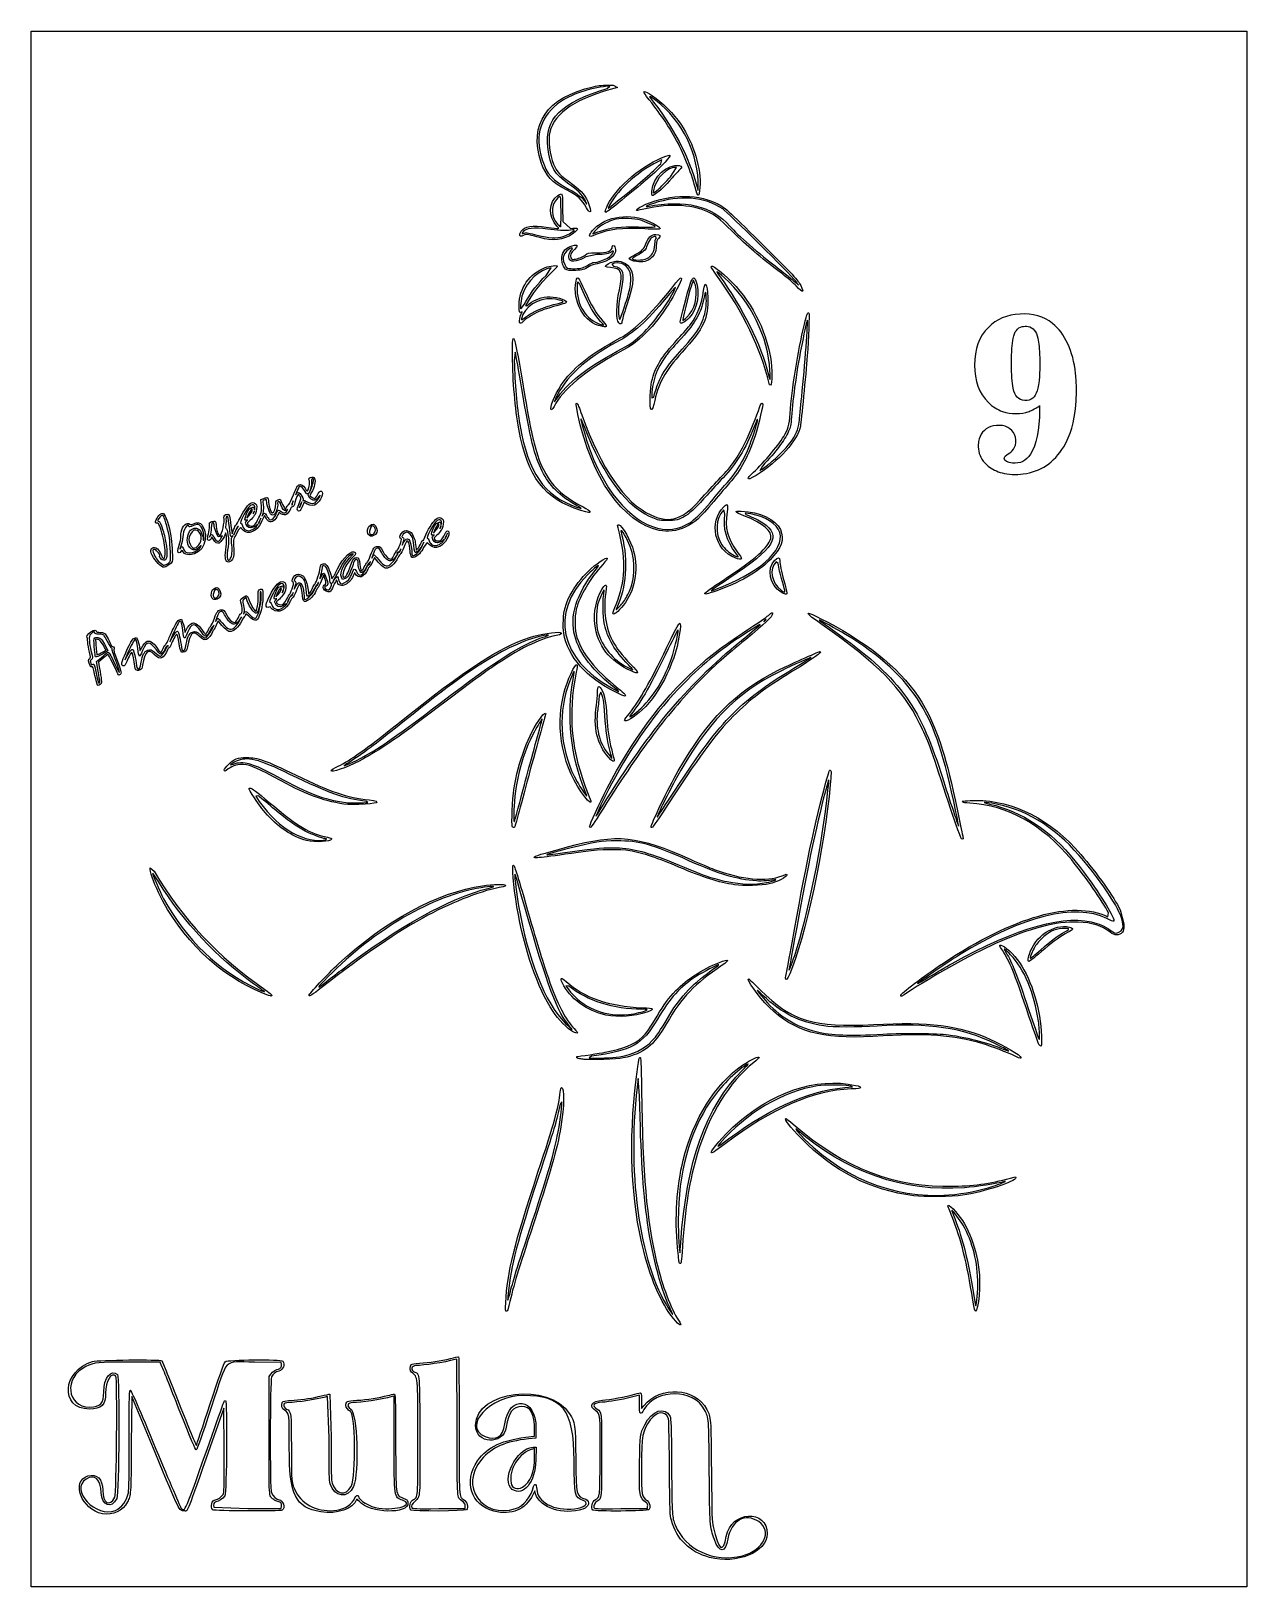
# Model space of a CAD drawing. Extents: x 0.1 to 9.2, y 0.2 to 11.9.
import ezdxf

# ---------------------------------------------------------------- set-up
doc = ezdxf.new("R2010")
doc.units = 0
doc.layers.add('Laag_1', color=7, linetype='CONTINUOUS')

msp = doc.modelspace()

# ---------------------------------------------------------------- linework, layer by layer
at = {"layer": 'Laag_1', "color": 7}
for points in [[(0.091356, 11.858106), (9.212454, 11.858106), (9.212454, 0.187669), (0.091356, 0.187669)], [(4.748478, 10.656978)], [(4.795919, 10.669978)], [(5.073092, 10.686742)], [(5.095348, 10.731231)], [(4.06687, 10.506337)], [(4.247168, 10.59038)], [(4.258186, 10.533362)], [(4.398084, 10.505905)], [(4.531492, 10.616006)], [(3.942071, 10.300319)], [(4.083663, 10.317548)], [(4.281656, 10.325504)], [(4.364126, 10.358143)], [(4.128842, 10.062655)], [(4.226934, 10.082429)], [(4.633181, 10.128675)], [(4.711339, 10.151712)], [(5.826141, 9.984144)], [(5.831617, 9.946174)], [(3.802433, 9.829603)], [(4.571291, 9.87863)], [(3.869957, 9.755253)], [(5.011455, 9.711401)], [(3.755613, 9.671943)], [(4.363778, 9.680943)], [(4.37186, 9.643622)], [(4.500692, 9.669146)], [(4.960825, 9.674284)], [(5.633847, 9.312251)], [(4.795462, 9.214181)], [(5.627334, 9.215227)], [(3.990583, 9.025094)], [(4.031878, 9.096372)], [(4.739065, 9.03088)], [(5.632496, 8.615336)], [(5.470202, 8.505404)], [(4.182002, 8.300096)], [(4.215627, 8.263205)], [(4.80316, 8.112688)], [(4.940686, 8.129891)], [(5.379307, 7.941407)], [(5.372729, 7.906081)], [(4.56812, 7.632052)], [(5.145171, 7.641215)], [(5.267952, 7.686464)], [(5.71735, 7.648648)], [(5.746721, 7.656067)], [(4.456299, 7.491216)], [(5.598759, 7.436045)], [(4.572191, 7.10495)], [(4.592008, 7.059157)], [(4.478129, 6.89925)], [(4.494936, 6.908792)], [(4.543621, 6.688809)], [(4.607171, 6.72859)], [(4.435953, 6.454888)], [(2.341307, 6.311351)], [(2.504101, 6.373628)], [(4.422622, 6.411227)], [(2.61769, 6.072221)], [(4.246186, 6.113468)], [(4.247662, 6.155411)], [(4.887905, 6.111665)], [(2.467303, 6.05635)], [(3.749649, 6.046174)], [(4.377509, 6.043748)], [(7.029806, 6.002535)], [(3.701149, 5.891236)], [(4.281656, 5.891144)], [(4.74252, 5.888443)], [(2.158523, 5.786559)], [(2.281744, 5.789778)], [(7.065633, 5.809677)], [(5.369289, 5.454382)], [(5.608461, 5.471143)], [(5.819992, 4.924894)], [(7.665375, 4.966949)], [(2.418844, 4.814565)], [(7.002126, 4.864455)], [(7.570776, 4.891075)], [(5.751572, 4.753025)], [(1.83422, 4.639505)], [(1.838828, 4.655402)], [(2.17623, 4.625217)], [(6.615087, 4.624739)], [(4.403679, 4.477313)], [(4.572728, 4.481782)], [(4.133854, 4.389946)], [(4.153098, 4.353909)], [(7.648501, 4.432212)], [(7.417963, 4.212895)], [(7.652619, 4.25729)], [(4.24042, 4.144998)], [(4.504603, 4.164283)], [(7.478603, 4.166879)], [(5.323301, 3.54822)], [(5.193683, 3.447817)], [(6.714726, 3.121242)], [(6.977011, 3.128177)], [(4.965764, 2.769593)], [(4.953567, 2.620007)], [(3.725875, 2.541174)], [(7.193605, 2.456278)], [(7.156261, 2.338407)], [(3.652595, 2.31961)], [(4.893055, 2.259513)], [(4.927362, 2.180141)], [(3.776693, 0.93515)], [(3.701281, 0.918271)], [(0.626106, 0.736783)], [(0.723469, 0.761597)], [(2.264069, 0.750809)], [(2.386127, 0.763024)], [(2.941487, 0.764256)], [(3.563157, 0.755339)], [(3.726484, 0.774569)], [(5.181833, 0.408924)], [(5.427211, 0.421656)]]:
    msp.add_lwpolyline(points, close=True, dxfattribs=at)
for points in [[(4.413522, 11.428684), (4.432729, 11.445722)], [(4.459198, 11.452203), (4.490258, 11.435085)], [(4.740151, 11.365708), (4.729638, 11.365343)], [(4.815289, 10.863273), (4.822565, 10.892624)], [(4.88885, 10.76579), (4.934045, 10.835804)], [(4.081121, 10.429975), (4.136888, 10.378355)], [(4.782784, 10.306749), (4.775978, 10.317664)], [(4.152468, 10.224742), (4.148247, 10.233103)], [(4.334735, 10.181832), (4.252663, 10.164931)], [(4.46115, 10.207101), (4.449603, 10.206634)], [(3.954697, 10.026014), (3.991905, 10.082981)], [(4.449022, 10.109727), (4.460596, 10.095427)], [(3.801532, 9.80101), (3.811599, 9.796766)], [(3.724107, 9.449298), (3.716597, 9.383806)], [(4.747704, 9.107865), (4.762132, 9.11346)], [(5.577853, 8.595754), (5.558091, 8.560295)], [(5.296482, 8.233646), (5.287143, 8.267757)], [(5.448371, 8.242942), (5.453223, 8.23221)], [(4.524306, 8.110364), (4.514664, 8.110364)], [(4.349049, 7.843427), (4.344721, 7.851122)], [(5.695689, 7.864661), (5.680218, 7.876789)], [(4.365578, 6.899564), (4.353023, 6.872882)], [(1.796141, 6.122068), (1.776136, 6.118432)], [(2.61769, 6.072221), (2.607987, 6.079468)], [(0.983824, 5.582676), (1.013553, 5.557019)], [(8.262419, 5.265554), (8.288755, 5.160658)], [(8.168402, 5.2148), (8.173909, 5.244421)], [(4.124541, 4.694986), (4.103773, 4.696636)], [(4.296209, 4.167773), (4.276804, 4.155998)], [(4.656781, 3.870406), (4.644873, 4.001389)], [(4.07268, 3.825718), (4.061073, 3.809766)], [(5.829191, 3.622781), (5.837721, 3.605138)], [(1.070754, 1.846918), (1.058741, 1.874445), (0.838023, 1.874445)], [(1.96947, 1.857664), (1.967835, 1.871823), (1.768156, 1.873195)], [(3.286694, 1.399205), (3.286464, 1.896554), (3.272046, 1.892843)], [(1.876082, 1.3271), (1.876082, 1.765972), (1.889797, 1.783953)], [(1.021463, 1.19451), (0.84582, 1.616673), (0.842949, 1.254022)], [(1.539257, 1.213054), (1.537904, 1.528384), (1.404697, 1.152204)], [(2.326959, 1.304514), (2.315162, 1.615289)], [(2.332032, 1.633264), (2.342599, 1.312127)], [(2.81462, 1.268129), (2.814564, 1.618672), (2.800145, 1.614961)], [(4.654905, 1.55879), (4.654905, 1.625879), (4.595921, 1.611053)], [(4.670634, 1.584881), (4.670634, 1.526014), (4.687675, 1.54687)], [(3.878932, 1.378742), (3.878932, 1.304389), (3.822569, 1.298063)], [(3.843542, 1.316202), (3.868446, 1.319323), (3.868341, 1.362256)], [(3.868446, 1.159125), (3.868446, 1.224505), (3.854027, 1.221288)], [(3.856692, 1.234791), (3.87958, 1.234791), (3.877945, 1.139105)], [(3.876169, 0.886102), (3.869926, 0.907049), (3.855501, 0.878238)], [(1.461478, 0.785297), (1.71739, 0.774662), (1.967835, 0.776023), (1.969504, 0.793406)], [(3.149419, 0.77465), (3.34676, 0.776023), (3.348381, 0.792754)], [(4.51505, 0.774651), (4.715201, 0.776023), (4.716821, 0.792754)]]:
    msp.add_lwpolyline(points, dxfattribs=at)
at = {"layer": 'Laag_1', "color": 1}
for points in [[(7.510319, 9.735824)], [(7.571667, 9.642439)], [(2.206278, 8.469984)], [(2.055274, 8.3188)], [(2.115471, 8.305286)], [(2.242298, 8.34379)], [(1.749041, 8.259596)], [(1.764216, 8.249162)], [(1.806666, 8.183988)], [(1.919013, 8.217009)], [(1.515561, 8.052866)], [(1.64402, 8.139226)], [(1.778543, 8.137911)], [(2.630878, 8.073436)], [(2.671346, 8.102521)], [(3.149354, 8.147404)], [(3.16453, 8.136969)], [(3.20698, 8.071796)], [(1.353568, 7.977948)], [(1.35564, 8.012371)], [(2.863766, 7.964007)], [(2.999377, 7.954444)], [(3.178858, 8.025719)], [(1.079436, 7.837786)], [(1.135504, 7.880862)], [(1.282637, 7.930581)], [(1.563533, 7.875897)], [(1.591446, 7.911016)], [(2.801336, 7.87164)], [(2.473987, 7.745367)], [(1.458392, 7.597985)], [(1.498861, 7.627073)], [(1.967884, 7.668313)], [(1.98306, 7.657879)], [(2.025511, 7.592705)], [(2.055155, 7.636111)], [(2.190767, 7.62655)], [(2.341756, 7.693924)], [(1.796038, 7.490818)], [(1.997388, 7.546628)], [(2.141415, 7.579113)], [(1.62885, 7.396193)], [(1.254746, 7.260527)], [(0.574482, 7.164806)], [(0.631692, 7.202267)], [(0.917826, 7.123904)], [(0.885483, 7.063816)], [(0.589609, 6.9529)], [(0.606916, 6.977619)]]:
    msp.add_lwpolyline(points, close=True, dxfattribs=at)
for points in [[(7.653126, 9.045845), (7.656865, 9.048877), (7.656865, 9.017648)], [(2.187335, 8.423137), (2.177296, 8.393128), (2.189382, 8.418953)], [(1.818271, 8.315544), (1.81462, 8.345449), (1.837176, 8.353216)], [(1.943297, 8.341663), (1.959993, 8.346858), (1.972983, 8.318124)], [(1.992554, 8.279975), (1.999136, 8.27056), (2.008141, 8.287603)], [(2.055274, 8.3188), (2.058215, 8.334378), (2.052006, 8.321895)], [(2.193243, 8.393846), (2.181883, 8.373264), (2.198164, 8.362361)], [(1.716705, 8.224433), (1.709029, 8.204663), (1.727572, 8.225761)], [(1.806666, 8.183988), (1.81394, 8.203938), (1.804691, 8.184824)], [(1.854878, 8.20378), (1.842516, 8.223769), (1.822517, 8.183334)], [(1.458872, 8.044297), (1.448191, 8.063965), (1.442048, 8.050617)], [(1.515561, 8.052866), (1.526788, 8.071804), (1.510464, 8.067799), (1.494139, 8.063795), (1.48125, 8.091713)], [(1.590465, 8.150465), (1.598932, 8.086427), (1.61093, 8.118224)], [(1.624259, 8.110021), (1.612884, 8.080561), (1.625576, 8.107312)], [(3.117018, 8.11224), (3.109343, 8.09247), (3.127885, 8.113569)], [(3.20698, 8.071796), (3.214254, 8.091746), (3.205004, 8.072632)], [(2.830683, 7.915366), (2.841964, 7.939147), (2.827622, 7.917147)], [(2.845898, 7.948796), (2.835496, 7.942198), (2.847401, 7.946313)], [(2.881914, 8.026869), (2.874557, 8.001076), (2.885568, 8.022542)], [(3.028507, 8.001566), (3.037233, 8.025194), (3.027328, 8.004473)], [(2.685115, 7.887148), (2.666911, 7.910213), (2.652966, 7.877811)], [(2.295816, 7.752454), (2.288274, 7.779029), (2.268269, 7.732992)], [(2.359134, 7.735837), (2.35186, 7.715887), (2.360457, 7.733385)], [(2.380624, 7.759278), (2.392194, 7.767674), (2.398413, 7.743171)], [(2.446747, 7.751748), (2.426893, 7.743697), (2.41988, 7.760992)], [(1.712515, 7.585319), (1.704866, 7.608629), (1.692612, 7.600552)], [(1.935548, 7.63315), (1.927872, 7.61338), (1.946415, 7.634478)], [(2.025511, 7.592705), (2.032784, 7.612655), (2.023535, 7.59354)], [(2.073303, 7.698973), (2.065946, 7.673181), (2.076958, 7.694647)], [(1.766558, 7.515959), (1.778699, 7.505986), (1.785066, 7.525577)], [(1.203271, 7.441059), (1.218453, 7.447215), (1.227908, 7.423587)], [(1.512628, 7.4117), (1.494424, 7.434765), (1.480479, 7.402363)], [(1.658198, 7.439918), (1.669479, 7.463699), (1.655137, 7.4417)], [(0.590369, 7.29432), (0.575431, 7.295699), (0.577197, 7.264031)], [(0.650973, 7.242664), (0.667613, 7.209589), (0.653475, 7.200753)], [(0.866351, 7.304436), (0.881533, 7.310593), (0.890988, 7.286965)], [(0.594168, 7.057453), (0.581579, 7.128804), (0.618294, 7.160387)], [(0.58182, 7.206059), (0.584676, 7.179755), (0.596772, 7.184706)], [(0.631553, 7.15415), (0.5961, 7.125312), (0.602549, 7.088154)], [(0.631694, 7.202266), (0.654519, 7.214877), (0.643118, 7.234316)]]:
    msp.add_lwpolyline(points, dxfattribs=at)
at = {"layer": 'Laag_1', "color": 7}
for points in [[(3.91829, 10.873362), (3.82214, 11.160349), (3.960934, 11.362701), (4.307194, 11.440361)], [(4.432729, 11.445722), (4.311101, 11.4389), (4.154096, 11.389896), (4.069238, 11.332271)], [(4.307194, 11.440361), (4.357316, 11.451602), (4.371933, 11.452741), (4.459198, 11.452203)], [(4.069238, 11.332271), (3.913152, 11.226274), (3.866525, 11.083059), (3.926073, 10.892533)], [(3.96809, 10.986537), (3.940922, 11.197133), (4.06897, 11.324236), (4.413522, 11.428684)], [(4.490258, 11.435085), (4.18755, 11.358709), (4.017289, 11.246478), (3.98288, 11.100635)], [(4.708845, 11.368874), (4.672533, 11.415315), (4.686399, 11.416403), (4.753581, 11.372384)], [(4.921489, 11.059899), (4.865428, 11.160397), (4.818228, 11.228979), (4.708845, 11.368874)], [(4.729638, 11.365343), (4.904013, 11.151376), (5.030046, 10.912457), (5.087172, 10.68757)], [(5.095346, 10.73123), (5.085764, 10.98107), (4.950309, 11.223031), (4.740151, 11.365708)], [(4.753581, 11.372384), (4.821748, 11.327721), (4.917758, 11.231266), (4.965198, 11.159788)], [(3.98288, 11.100635), (3.969365, 11.04335), (3.98281, 10.926336), (4.01051, 10.860166)], [(4.965198, 11.159788), (5.064243, 11.010553), (5.119565, 10.828065), (5.10911, 10.685072)], [(4.126417, 10.71079), (4.018608, 10.783769), (3.987188, 10.83849), (3.96809, 10.986537)], [(5.073092, 10.686742), (5.041608, 10.806032), (4.983986, 10.947862), (4.921489, 11.059899)], [(4.107012, 10.666951), (3.999646, 10.720883), (3.951867, 10.77314), (3.91829, 10.873362)], [(3.926073, 10.892533), (3.960273, 10.783107), (3.999692, 10.740023), (4.128533, 10.671242)], [(4.01051, 10.860166), (4.035384, 10.800747), (4.059241, 10.775553), (4.154417, 10.708194)], [(4.41676, 10.553205), (4.483018, 10.689984), (4.689242, 10.86333), (4.85255, 10.919516)], [(4.822565, 10.892624), (4.661721, 10.820108), (4.49727, 10.677407), (4.431281, 10.553089)], [(4.531492, 10.616006), (4.65761, 10.717138), (4.755037, 10.802025), (4.815289, 10.863273)], [(4.883205, 10.919652), (4.883205, 10.907564), (4.787423, 10.811385), (4.70359, 10.739293)], [(4.748478, 10.656978), (4.756083, 10.763268), (4.865234, 10.86576), (4.953241, 10.849249)], [(4.85255, 10.919516), (4.885657, 10.930907), (4.883205, 10.930896), (4.883205, 10.919652)], [(4.70359, 10.739293), (4.614414, 10.662606), (4.409012, 10.497159), (4.402981, 10.497159)], [(4.934045, 10.835804), (4.864133, 10.842205), (4.776904, 10.754575), (4.75993, 10.660887)], [(4.900357, 10.75659), (4.847253, 10.695607), (4.808913, 10.658583), (4.773304, 10.633899)], [(4.795919, 10.669978), (4.813243, 10.684984), (4.855062, 10.728099), (4.88885, 10.76579)], [(4.963704, 10.824119), (4.959951, 10.822678), (4.931445, 10.792291), (4.900357, 10.75659)], [(4.953241, 10.849249), (4.971342, 10.845854), (4.978093, 10.82964), (4.963704, 10.824119)], [(4.035568, 10.395101), (3.96995, 10.460718), (3.974177, 10.580021), (4.043683, 10.624151)], [(4.06687, 10.506337), (4.065646, 10.636026), (4.067006, 10.632496), (4.032806, 10.594638)], [(4.043683, 10.624151), (4.078515, 10.646266), (4.077902, 10.647387), (4.077927, 10.561438)], [(4.258186, 10.533362), (4.228024, 10.591693), (4.190078, 10.625226), (4.107012, 10.666951)], [(4.247168, 10.59038), (4.227839, 10.62867), (4.185795, 10.670595), (4.126417, 10.71079)], [(4.128533, 10.671242), (4.18774, 10.639634), (4.229523, 10.60661), (4.247875, 10.576916)], [(4.154417, 10.708194), (4.221938, 10.660406), (4.256314, 10.617829), (4.27584, 10.557799)], [(4.670377, 10.54356), (4.844916, 10.631457), (5.075376, 10.642522), (5.226214, 10.570249)], [(4.773304, 10.633899), (4.748404, 10.616637), (4.745767, 10.619089), (4.748478, 10.656978)], [(4.75993, 10.660887), (4.755595, 10.636956), (4.758703, 10.637742), (4.795919, 10.669978)], [(5.280115, 10.524171), (5.14174, 10.617277), (4.959721, 10.631516), (4.7595, 10.564896)], [(5.10911, 10.685072), (5.103412, 10.607134), (5.093987, 10.607572), (5.073092, 10.686742)], [(5.087172, 10.68757), (5.09073, 10.673562), (5.094621, 10.662101), (5.095819, 10.662101)], [(5.095819, 10.662101), (5.097017, 10.662101), (5.096803, 10.69321), (5.095348, 10.731231)], [(4.032806, 10.594638), (3.987977, 10.545018), (3.99251, 10.460185), (4.042745, 10.408624)], [(4.064217, 10.390432), (4.066278, 10.390432), (4.067472, 10.442589), (4.06687, 10.506337)], [(4.077927, 10.561438), (4.077927, 10.519414), (4.079376, 10.460256), (4.081121, 10.429975)], [(4.247875, 10.576916), (4.264168, 10.550553), (4.263807, 10.557417), (4.247168, 10.59038)], [(4.282961, 10.502028), (4.277319, 10.502028), (4.268831, 10.512775), (4.258186, 10.533362)], [(4.27584, 10.557799), (4.291877, 10.508498), (4.292706, 10.502008), (4.282961, 10.502028)], [(4.398084, 10.505905), (4.398084, 10.510716), (4.406489, 10.532), (4.41676, 10.553205)], [(4.402981, 10.497159), (4.400288, 10.497159), (4.398084, 10.501094), (4.398084, 10.505905)], [(4.431281, 10.553089), (4.422741, 10.537003), (4.418874, 10.526197), (4.422686, 10.529077)], [(4.422686, 10.529077), (4.426498, 10.531957), (4.475461, 10.571075), (4.531492, 10.616006)], [(4.649135, 10.514056), (4.621322, 10.506977), (4.63474, 10.525614), (4.670377, 10.54356)], [(5.16826, 10.502163), (5.042679, 10.562195), (4.855146, 10.566491), (4.649135, 10.514056)], [(4.7595, 10.564896), (4.712158, 10.549145), (4.690562, 10.538264), (4.715839, 10.542901)], [(4.715839, 10.542901), (5.0018, 10.595351), (5.200653, 10.548009), (5.333271, 10.395906)], [(5.226214, 10.570249), (5.29499, 10.537296), (5.316409, 10.518384), (5.565366, 10.270801)], [(5.826141, 9.984144), (5.789724, 10.032104), (5.317892, 10.498753), (5.280115, 10.524171)], [(3.768704, 10.356969), (3.79274, 10.393057), (3.852492, 10.403069), (3.956624, 10.388459)], [(3.966326, 10.373523), (3.865541, 10.388903), (3.798646, 10.380032), (3.778522, 10.348618)], [(3.956624, 10.388459), (4.067676, 10.372878), (4.058558, 10.372111), (4.035568, 10.395101)], [(4.042745, 10.408624), (4.052493, 10.398619), (4.062156, 10.390432), (4.064217, 10.390432)], [(4.281656, 10.325504), (4.281656, 10.340008), (4.316344, 10.380761), (4.347791, 10.4032)], [(4.480555, 10.446803), (4.425402, 10.435228), (4.362943, 10.402162), (4.327742, 10.3659)], [(4.347791, 10.4032), (4.468641, 10.489437), (4.650639, 10.487924), (4.785617, 10.399559)], [(4.364126, 10.358143), (4.450146, 10.386647), (4.501722, 10.392218), (4.649254, 10.388946)], [(4.664462, 10.439112), (4.614745, 10.453402), (4.529078, 10.456985), (4.480555, 10.446803)], [(4.649254, 10.388946), (4.71936, 10.387392), (4.775634, 10.387875), (4.774308, 10.390019)], [(4.774308, 10.390019), (4.769522, 10.397763), (4.699609, 10.429008), (4.664462, 10.439112)], [(4.785617, 10.399559), (4.832436, 10.368909), (4.822958, 10.366983), (4.671355, 10.376336)], [(5.348922, 10.359166), (5.246801, 10.459149), (5.229356, 10.472956), (5.16826, 10.502163)], [(5.333271, 10.395906), (5.393995, 10.32626), (5.542923, 10.196339), (5.702824, 10.073517)], [(3.781981, 10.324941), (3.755688, 10.309911), (3.748657, 10.326872), (3.768704, 10.356969)], [(3.778522, 10.348618), (3.772054, 10.33852), (3.772307, 10.338417), (3.792725, 10.342826)], [(3.867087, 10.31959), (3.81814, 10.333815), (3.799549, 10.334984), (3.781981, 10.324941)], [(3.792725, 10.342826), (3.810389, 10.34664), (3.824817, 10.344391), (3.888707, 10.327864)], [(3.942071, 10.300319), (3.924728, 10.303972), (3.890985, 10.312644), (3.867087, 10.31959)], [(3.888707, 10.327864), (3.978849, 10.304548), (4.032399, 10.301714), (4.083663, 10.317548)], [(4.173716, 10.353344), (4.119185, 10.302378), (4.02962, 10.281876), (3.942071, 10.300319)], [(4.137192, 10.365007), (4.099531, 10.360094), (4.032402, 10.36344), (3.966326, 10.373523)], [(4.083663, 10.317548), (4.112931, 10.326588), (4.153112, 10.349154), (4.16461, 10.363008)], [(4.136888, 10.378355), (4.196615, 10.382257), (4.201269, 10.379096), (4.173716, 10.353344)], [(4.16461, 10.363008), (4.168812, 10.368072), (4.163601, 10.368451), (4.137192, 10.365007)], [(4.328426, 10.331815), (4.288595, 10.315583), (4.281656, 10.314646), (4.281656, 10.325504)], [(4.327742, 10.3659), (4.311733, 10.349409), (4.301909, 10.33712), (4.305911, 10.338591)], [(4.305911, 10.338591), (4.309914, 10.34006), (4.33611, 10.348859), (4.364126, 10.358143)], [(4.671355, 10.376336), (4.534019, 10.384809), (4.423148, 10.370415), (4.328426, 10.331815)], [(4.703386, 10.261989), (4.720978, 10.311821), (4.742727, 10.332218), (4.778267, 10.332218)], [(4.775978, 10.317664), (4.747145, 10.317664), (4.726553, 10.293528), (4.708928, 10.239074)], [(4.77032, 10.256556), (4.772276, 10.286991), (4.775082, 10.298291), (4.782784, 10.306749)], [(4.778267, 10.332218), (4.812762, 10.332218), (4.818176, 10.323847), (4.797583, 10.302352)], [(4.797583, 10.302352), (4.786439, 10.290721), (4.784253, 10.28321), (4.781166, 10.245931)], [(5.727316, 10.036249), (5.543933, 10.176757), (5.476143, 10.234609), (5.348922, 10.359166)], [(5.565366, 10.270801), (5.811971, 10.025556), (5.844488, 9.990736), (5.864984, 9.949951)], [(4.110709, 10.06748), (4.084228, 10.073317), (4.064302, 10.135575), (4.075321, 10.17805)], [(4.075321, 10.17805), (4.085589, 10.217638), (4.118937, 10.244042), (4.168865, 10.252117)], [(4.148247, 10.233103), (4.10871, 10.21707), (4.082566, 10.184014), (4.082905, 10.150484)], [(4.131439, 10.142704), (4.118714, 10.166479), (4.126548, 10.197041), (4.152468, 10.224742)], [(4.252663, 10.164931), (4.208119, 10.134955), (4.142067, 10.122844), (4.131439, 10.142704)], [(4.167939, 10.220921), (4.140103, 10.193603), (4.132937, 10.176967), (4.140815, 10.15795)], [(4.140815, 10.15795), (4.146127, 10.145125), (4.148383, 10.144009), (4.164447, 10.14626)], [(4.164447, 10.14626), (4.195894, 10.150667), (4.226213, 10.162302), (4.247999, 10.178324)], [(4.168865, 10.252117), (4.196262, 10.256548), (4.196023, 10.248484), (4.167939, 10.220921)], [(4.247999, 10.178324), (4.269205, 10.193919), (4.269412, 10.193959), (4.330033, 10.194272)], [(4.313584, 10.123616), (4.372513, 10.123616), (4.46115, 10.173762), (4.46115, 10.207101)], [(4.330033, 10.194272), (4.41393, 10.194703), (4.451448, 10.20905), (4.451448, 10.240699)], [(4.449603, 10.206634), (4.430904, 10.189067), (4.397396, 10.181832), (4.334735, 10.181832)], [(4.470682, 10.240365), (4.497758, 10.189774), (4.435661, 10.130662), (4.337477, 10.113565)], [(4.451448, 10.240699), (4.451448, 10.252561), (4.464274, 10.252337), (4.470682, 10.240365)], [(4.633181, 10.128675), (4.604875, 10.132535), (4.576124, 10.145931), (4.578814, 10.154004)], [(4.578814, 10.154004), (4.579834, 10.157064), (4.600165, 10.170147), (4.623994, 10.183078)], [(4.636366, 10.174184), (4.617374, 10.163925), (4.601835, 10.154026), (4.601835, 10.152184)], [(4.623994, 10.183078), (4.679364, 10.213124), (4.689796, 10.223493), (4.703386, 10.261989)], [(4.743468, 10.156583), (4.715628, 10.13143), (4.679678, 10.122333), (4.633181, 10.128675)], [(4.708928, 10.239074), (4.701722, 10.216811), (4.681032, 10.198308), (4.636366, 10.174184)], [(4.711339, 10.151713), (4.750215, 10.171644), (4.766753, 10.20104), (4.77032, 10.256556)], [(4.781166, 10.245931), (4.7771, 10.196852), (4.770361, 10.180878), (4.743468, 10.156583)], [(3.75172, 9.801971), (3.752472, 9.927462), (3.8315, 10.040552), (3.949026, 10.08432)], [(3.991905, 10.082981), (3.905424, 10.071128), (3.811642, 9.983794), (3.776872, 9.882732)], [(3.985992, 10.03741), (3.911348, 9.967371), (3.850244, 9.88906), (3.801532, 9.80101)], [(3.949026, 10.08432), (3.985845, 10.098031), (4.039095, 10.103753), (4.039092, 10.093997)], [(4.039092, 10.093997), (4.03909, 10.090276), (4.015195, 10.064812), (3.985992, 10.03741)], [(4.082905, 10.150484), (4.083162, 10.124893), (4.102986, 10.083235), (4.116714, 10.079432)], [(4.128842, 10.062654), (4.126174, 10.063698), (4.118014, 10.06587), (4.110709, 10.06748)], [(4.116714, 10.079432), (4.138888, 10.07329), (4.201933, 10.075004), (4.226934, 10.082429)], [(4.233342, 10.069717), (4.216057, 10.064399), (4.137881, 10.059116), (4.128842, 10.062655)], [(4.226934, 10.082427), (4.240497, 10.086455), (4.262671, 10.09737), (4.27621, 10.106683)], [(4.27788, 10.091476), (4.262833, 10.082415), (4.242791, 10.072623), (4.233342, 10.069717)], [(4.27621, 10.106683), (4.289749, 10.115996), (4.306567, 10.123616), (4.313584, 10.123616)], [(4.337477, 10.113565), (4.317052, 10.110008), (4.295212, 10.101913), (4.27788, 10.091476)], [(4.438225, 10.084198), (4.393966, 10.087833), (4.389724, 10.094051), (4.419572, 10.111543)], [(4.419572, 10.111543), (4.470428, 10.141347), (4.527992, 10.138222), (4.565533, 10.103618)], [(4.504362, 9.916984), (4.532358, 10.051926), (4.522326, 10.077291), (4.438225, 10.084198)], [(4.579236, 10.062975), (4.551622, 10.11415), (4.499857, 10.132736), (4.449022, 10.109727)], [(4.460596, 10.095427), (4.534385, 10.082286), (4.545616, 10.046373), (4.517601, 9.913145)], [(4.565533, 10.103618), (4.621133, 10.052367), (4.619396, 9.979237), (4.558232, 9.796289)], [(4.571291, 9.87863), (4.593851, 9.952895), (4.597164, 10.029753), (4.579236, 10.062975)], [(4.601835, 10.152184), (4.601835, 10.137033), (4.682032, 10.136688), (4.711339, 10.151712)], [(5.193683, 10.089254), (5.193683, 10.101974), (5.214415, 10.092046), (5.254651, 10.060056)], [(5.234314, 10.027401), (5.211967, 10.05853), (5.193683, 10.086364), (5.193683, 10.089254)], [(5.294195, 10.006723), (5.227542, 10.066311), (5.222344, 10.068491), (5.255008, 10.023158)], [(5.254651, 10.060056), (5.432949, 9.918297), (5.568522, 9.705325), (5.62337, 9.480831)], [(5.702824, 10.073517), (5.752056, 10.035701), (5.804449, 9.99338), (5.819253, 9.979469)], [(3.802433, 9.829603), (3.850346, 9.910512), (3.887772, 9.95879), (3.954697, 10.026014)], [(4.37186, 9.643622), (4.24304, 9.665201), (4.148107, 9.833133), (4.180182, 9.982692)], [(4.180182, 9.982692), (4.189597, 10.026594), (4.197294, 10.017968), (4.244921, 9.910137)], [(4.2234, 9.923808), (4.192717, 9.994532), (4.187296, 9.993558), (4.187943, 9.917439)], [(4.363778, 9.680943), (4.315705, 9.733371), (4.276862, 9.800571), (4.2234, 9.923808)], [(4.511059, 9.556202), (4.621052, 9.615986), (4.764382, 9.757577), (4.929297, 9.969366)], [(4.909534, 9.900796), (4.936867, 9.954317), (4.937019, 9.954442), (4.855973, 9.856799)], [(4.970527, 9.998846), (4.970527, 9.985578), (4.910872, 9.869005), (4.874867, 9.811914)], [(4.929297, 9.969366), (4.957994, 10.006219), (4.970527, 10.01518), (4.970527, 9.998846)], [(4.960825, 9.674284), (4.960825, 9.68981), (5.019721, 9.916411), (5.034738, 9.95866)], [(5.042939, 9.941658), (5.023264, 9.884093), (4.975473, 9.687007), (4.981189, 9.687007)], [(5.011455, 9.711401), (5.068984, 9.76581), (5.096091, 9.868953), (5.074578, 9.951591)], [(5.077573, 9.985765), (5.113728, 9.90403), (5.090334, 9.771399), (5.028435, 9.707189)], [(5.034738, 9.95866), (5.054308, 10.013723), (5.062823, 10.019111), (5.077573, 9.985765)], [(5.057849, 9.987501), (5.057849, 9.98628), (5.051139, 9.965651), (5.042939, 9.941658)], [(5.074578, 9.951591), (5.068533, 9.974811), (5.057849, 9.997746), (5.057849, 9.987501)], [(5.135977, 9.912662), (5.146384, 9.992212), (5.162975, 9.966486), (5.167964, 9.86306)], [(5.15515, 9.795534), (5.160266, 9.840123), (5.15507, 9.922082), (5.148804, 9.895609)], [(5.627334, 9.215227), (5.56457, 9.481637), (5.437294, 9.744651), (5.234314, 10.027401)], [(5.255008, 10.023158), (5.432854, 9.776337), (5.563614, 9.512798), (5.623383, 9.280718)], [(5.633847, 9.312251), (5.624133, 9.55642), (5.489133, 9.83245), (5.294195, 10.006723)], [(5.831617, 9.946174), (5.810272, 9.968117), (5.763336, 10.008651), (5.727316, 10.036249)], [(5.819253, 9.979469), (5.834058, 9.965559), (5.846844, 9.954097), (5.847667, 9.954)], [(5.847667, 9.954), (5.84849, 9.953903), (5.838803, 9.967467), (5.826141, 9.984144)], [(5.864984, 9.949951), (5.893767, 9.892677), (5.88466, 9.891646), (5.831617, 9.946174)], [(3.776872, 9.882732), (3.766576, 9.852806), (3.758324, 9.774246), (3.765498, 9.774457)], [(3.765498, 9.774457), (3.767893, 9.774526), (3.784514, 9.799343), (3.802433, 9.829603)], [(4.000285, 9.850306), (3.896639, 9.859233), (3.79017, 9.789895), (3.770257, 9.700501)], [(3.811599, 9.796766), (3.855314, 9.838299), (3.89896, 9.857623), (3.9639, 9.864198)], [(3.869957, 9.755253), (3.911053, 9.775915), (3.965777, 9.794802), (4.037882, 9.813206)], [(4.081542, 9.811282), (3.972434, 9.781385), (3.925507, 9.766602), (3.895046, 9.752528)], [(3.9639, 9.864198), (4.015445, 9.869417), (4.107011, 9.844531), (4.107011, 9.825303)], [(4.082756, 9.828414), (4.082756, 9.834514), (4.0343, 9.847377), (4.000285, 9.850306)], [(4.037882, 9.813206), (4.062563, 9.819506), (4.082756, 9.826349), (4.082756, 9.828414)], [(4.107011, 9.825303), (4.107011, 9.820928), (4.097365, 9.815618), (4.081542, 9.811282)], [(4.187943, 9.917439), (4.189077, 9.784018), (4.271365, 9.675213), (4.387656, 9.653368)], [(4.244921, 9.910137), (4.291199, 9.80536), (4.333123, 9.735414), (4.380895, 9.683282)], [(4.500692, 9.669146), (4.479822, 9.694293), (4.481487, 9.806721), (4.504362, 9.916984)], [(4.855973, 9.856799), (4.710379, 9.68139), (4.609895, 9.591838), (4.48298, 9.524386)], [(4.517601, 9.913145), (4.502828, 9.84289), (4.494227, 9.765873), (4.497981, 9.737471)], [(4.529693, 9.752498), (4.542845, 9.789853), (4.561564, 9.846612), (4.571291, 9.87863)], [(4.660904, 9.571735), (4.740712, 9.641823), (4.853532, 9.79114), (4.909534, 9.900796)], [(4.874867, 9.811914), (4.819984, 9.72489), (4.767731, 9.658537), (4.703867, 9.594773)], [(5.133292, 9.830118), (5.108873, 9.72705), (5.068638, 9.662019), (4.949116, 9.532444)], [(5.167964, 9.86306), (5.175441, 9.708066), (5.137727, 9.627085), (4.975271, 9.449298)], [(5.038984, 9.6579), (5.089272, 9.724611), (5.122945, 9.813055), (5.135977, 9.912662)], [(5.148804, 9.895609), (5.147226, 9.888939), (5.140245, 9.859468), (5.133292, 9.830118)], [(3.770396, 9.750521), (3.755919, 9.738512), (3.751414, 9.750921), (3.75172, 9.801971)], [(3.755614, 9.671943), (3.751572, 9.678484), (3.761214, 9.723665), (3.770476, 9.74158)], [(3.770257, 9.700501), (3.767428, 9.687801), (3.768506, 9.688213), (3.799458, 9.71164)], [(3.770476, 9.74158), (3.778139, 9.756401), (3.778134, 9.756939), (3.770396, 9.750521)], [(3.895046, 9.752528), (3.858824, 9.735792), (3.794553, 9.693878), (3.779346, 9.677074)], [(3.799458, 9.71164), (3.817134, 9.725019), (3.848859, 9.744645), (3.869957, 9.755253)], [(4.497981, 9.737471), (4.505586, 9.679944), (4.503858, 9.679126), (4.529693, 9.752498)], [(4.558232, 9.796289), (4.539523, 9.740329), (4.524216, 9.68739), (4.524216, 9.678647)], [(5.028435, 9.707189), (4.996159, 9.673707), (4.960825, 9.656511), (4.960825, 9.674284)], [(4.976769, 9.472611), (5.102232, 9.609967), (5.142152, 9.682235), (5.15515, 9.795534)], [(4.981189, 9.687007), (4.983649, 9.687007), (4.997269, 9.697984), (5.011455, 9.711401)], [(5.872758, 9.114564), (5.896658, 9.349491), (5.921068, 9.684069), (5.914768, 9.69037)], [(5.914768, 9.69037), (5.912868, 9.692269), (5.895804, 9.617544), (5.87495, 9.516009)], [(5.89293, 9.659076), (5.911636, 9.736825), (5.91746, 9.751395), (5.926125, 9.74213)], [(5.926125, 9.74213), (5.931115, 9.736797), (5.924055, 9.547826), (5.914167, 9.422046)], [(3.70306, 9.424932), (3.701134, 9.644978), (3.714016, 9.604383), (3.791541, 9.146097)], [(3.779346, 9.677074), (3.770229, 9.667), (3.760031, 9.664795), (3.755613, 9.671943)], [(4.387656, 9.653368), (4.388591, 9.65319), (4.377846, 9.665601), (4.363778, 9.680943)], [(4.39945, 9.639065), (4.397365, 9.639379), (4.38495, 9.64143), (4.37186, 9.643622)], [(4.380895, 9.683282), (4.405436, 9.656499), (4.413649, 9.636928), (4.39945, 9.639065)], [(4.487832, 9.456567), (4.583651, 9.508547), (4.605529, 9.523106), (4.660904, 9.571735)], [(4.703867, 9.594773), (4.63413, 9.525145), (4.599952, 9.500526), (4.495108, 9.444402)], [(4.524216, 9.678647), (4.524216, 9.661505), (4.511347, 9.656308), (4.500692, 9.669146)], [(4.944042, 9.548747), (4.983186, 9.591438), (5.02591, 9.640557), (5.038984, 9.6579)], [(5.785186, 8.990858), (5.797545, 9.169741), (5.84295, 9.45133), (5.89293, 9.659076)], [(4.48298, 9.524386), (4.253387, 9.402362), (4.094033, 9.255244), (4.02725, 9.103649)], [(4.031878, 9.096372), (4.10795, 9.212748), (4.26043, 9.333205), (4.487832, 9.456567)], [(4.082431, 9.223716), (4.175615, 9.346946), (4.291624, 9.436934), (4.511059, 9.556202)], [(4.746427, 9.227744), (4.775132, 9.343205), (4.81509, 9.408113), (4.944042, 9.548747)], [(4.795462, 9.214181), (4.832169, 9.302029), (4.869294, 9.354946), (4.976769, 9.472611)], [(4.949116, 9.532444), (4.911993, 9.492198), (4.870072, 9.44392), (4.855959, 9.42516)], [(5.62337, 9.480831), (5.645201, 9.391474), (5.654878, 9.284704), (5.646612, 9.224393)], [(5.87495, 9.516009), (5.838613, 9.339087), (5.803901, 9.097058), (5.795745, 8.963765)], [(3.75066, 8.873679), (3.721957, 9.029265), (3.704782, 9.228166), (3.70306, 9.424932)], [(3.716597, 9.383806), (3.719961, 9.215425), (3.735184, 9.040291), (3.758123, 8.906076)], [(3.770156, 9.189758), (3.750186, 9.307157), (3.729464, 9.42395), (3.724107, 9.449298)], [(4.495108, 9.444402), (4.255711, 9.316248), (4.075748, 9.165636), (4.015683, 9.043166)], [(4.855959, 9.42516), (4.782906, 9.328053), (4.746927, 9.222596), (4.747704, 9.107865)], [(4.975271, 9.449298), (4.845164, 9.306912), (4.795657, 9.215603), (4.76328, 9.058308)], [(5.914167, 9.422046), (5.903183, 9.282313), (5.868816, 8.927509), (5.863238, 8.89626)], [(3.990583, 9.025094), (3.990583, 9.061855), (4.038672, 9.165848), (4.082431, 9.223716)], [(4.739065, 9.03088), (4.730794, 9.061195), (4.735357, 9.183216), (4.746427, 9.227744)], [(5.623383, 9.280718), (5.628365, 9.261374), (5.633354, 9.245547), (5.634471, 9.245547)], [(5.646612, 9.224393), (5.643132, 9.199008), (5.632361, 9.193886), (5.627334, 9.215227)], [(5.634471, 9.245547), (5.635587, 9.245547), (5.635306, 9.275563), (5.633847, 9.312251)], [(3.925373, 8.556675), (3.86664, 8.673958), (3.83808, 8.790447), (3.770156, 9.189758)], [(3.791541, 9.146097), (3.83127, 8.911238), (3.839214, 8.870434), (3.865214, 8.767703)], [(4.02725, 9.103649), (4.012606, 9.07041), (4.013741, 9.068626), (4.031878, 9.096372)], [(4.762132, 9.11346), (4.769884, 9.143537), (4.784882, 9.188861), (4.795462, 9.214181)], [(5.853624, 8.926003), (5.85614, 8.951001), (5.864751, 9.035853), (5.872758, 9.114564)], [(4.015683, 9.043166), (4.003635, 9.018601), (3.990583, 9.009203), (3.990583, 9.025094)], [(4.194256, 8.982312), (4.177912, 9.060904), (4.177393, 9.066064), (4.185844, 9.066021)], [(4.185844, 9.066021), (4.189291, 9.066021), (4.205309, 9.028842), (4.22296, 8.979912)], [(4.76328, 9.058308), (4.754586, 9.016073), (4.745816, 9.006139), (4.739065, 9.03088)], [(5.448308, 8.772553), (5.483425, 8.844483), (5.53858, 8.978717), (5.555678, 9.033866)], [(5.579611, 9.064987), (5.585495, 9.059102), (5.551603, 8.913494), (5.525093, 8.830768)], [(5.555678, 9.033866), (5.563528, 9.059188), (5.573041, 9.071557), (5.579611, 9.064987)], [(5.738531, 8.817625), (5.77127, 8.871781), (5.778921, 8.90019), (5.785186, 8.990858)], [(4.215627, 8.263205), (3.941533, 8.347433), (3.817764, 8.509933), (3.75066, 8.873679)], [(3.758123, 8.906076), (3.819829, 8.545024), (3.937999, 8.373345), (4.184069, 8.287256)], [(4.80316, 8.112688), (4.529948, 8.172804), (4.2919, 8.51278), (4.194256, 8.982312)], [(4.242353, 8.888983), (4.208276, 8.976424), (4.206673, 8.971951), (4.235294, 8.869282)], [(4.22296, 8.979912), (4.369658, 8.573265), (4.542836, 8.321801), (4.740095, 8.229005)], [(4.767437, 8.201387), (4.56741, 8.277446), (4.390288, 8.509388), (4.242353, 8.888983)], [(5.516408, 8.890705), (5.450115, 8.723865), (5.379242, 8.607547), (5.283326, 8.508163)], [(5.502985, 8.809184), (5.528884, 8.887424), (5.544826, 8.944532), (5.541654, 8.947705)], [(5.541654, 8.947705), (5.540632, 8.948727), (5.52927, 8.923078), (5.516408, 8.890705)], [(5.863238, 8.89626), (5.844147, 8.789292), (5.700586, 8.629771), (5.52975, 8.525694)], [(5.795745, 8.963765), (5.791698, 8.897611), (5.790306, 8.890609), (5.774337, 8.856047)], [(5.784916, 8.768615), (5.827307, 8.824955), (5.848289, 8.873019), (5.853624, 8.926003)], [(3.865214, 8.767703), (3.928938, 8.515918), (4.013774, 8.405178), (4.231931, 8.289007)], [(4.235294, 8.869282), (4.272691, 8.735132), (4.308941, 8.640422), (4.362067, 8.538063)], [(5.264382, 8.508485), (5.345849, 8.592515), (5.39454, 8.662421), (5.448308, 8.772553)], [(5.312526, 8.469353), (5.39501, 8.560191), (5.457431, 8.671567), (5.502985, 8.809184)], [(5.525093, 8.830768), (5.474644, 8.67334), (5.415517, 8.562829), (5.331725, 8.469353)], [(5.498397, 8.536871), (5.567317, 8.596816), (5.695991, 8.747256), (5.738531, 8.817625)], [(5.774337, 8.856047), (5.74245, 8.78703), (5.680722, 8.705256), (5.577853, 8.595754)], [(5.632496, 8.615336), (5.682114, 8.655252), (5.754054, 8.727597), (5.784916, 8.768615)], [(4.182002, 8.300096), (4.056221, 8.371852), (3.97953, 8.448529), (3.925373, 8.556675)], [(4.362067, 8.538063), (4.516004, 8.241466), (4.749338, 8.076866), (4.940686, 8.129891)], [(5.470202, 8.505404), (5.470202, 8.509223), (5.48289, 8.523383), (5.498397, 8.536871)], [(5.52975, 8.525694), (5.484054, 8.497855), (5.470202, 8.493136), (5.470202, 8.505404)], [(5.558091, 8.560295), (5.578415, 8.573996), (5.611896, 8.598765), (5.632496, 8.615336)], [(5.144282, 8.379606), (5.172657, 8.411624), (5.226702, 8.469619), (5.264382, 8.508485)], [(5.283326, 8.508163), (5.248562, 8.472143), (5.194079, 8.413201), (5.162253, 8.37718)], [(5.208916, 8.348073), (5.247731, 8.394766), (5.294355, 8.449342), (5.312526, 8.469353)], [(5.331725, 8.469353), (5.311394, 8.446674), (5.258027, 8.384311), (5.21313, 8.330771)], [(4.184069, 8.287256), (4.230589, 8.27098), (4.230342, 8.27252), (4.182002, 8.300096)], [(4.231931, 8.289007), (4.26211, 8.272935), (4.286506, 8.256872), (4.286506, 8.253071)], [(5.162253, 8.37718), (5.019828, 8.215988), (4.973345, 8.185962), (4.866226, 8.18596)], [(4.936019, 8.207157), (4.997813, 8.228065), (5.043537, 8.265926), (5.144282, 8.379606)], [(4.940686, 8.129891), (5.032847, 8.15543), (5.082041, 8.195445), (5.208916, 8.348073)], [(5.21313, 8.330771), (5.104501, 8.201227), (5.071773, 8.171678), (4.998254, 8.136764)], [(5.372729, 7.906081), (5.218736, 7.96633), (5.172688, 8.176412), (5.28855, 8.290122)], [(5.28855, 8.290122), (5.317472, 8.318507), (5.320587, 8.313377), (5.312269, 8.251049)], [(4.286506, 8.253071), (4.286506, 8.243154), (4.275977, 8.24466), (4.215627, 8.263205)], [(4.740095, 8.229005), (4.815579, 8.193495), (4.875793, 8.186781), (4.936019, 8.207157)], [(4.866226, 8.18596), (4.812548, 8.185959), (4.804849, 8.187161), (4.767437, 8.201387)], [(5.287143, 8.267757), (5.226231, 8.197292), (5.21984, 8.088686), (5.271837, 8.007655)], [(5.379307, 7.941407), (5.30577, 8.041494), (5.2822, 8.124657), (5.296482, 8.233646)], [(5.312269, 8.251049), (5.295625, 8.126335), (5.313508, 8.057005), (5.38948, 7.951722)], [(5.580194, 8.169655), (5.725849, 8.070743), (5.67254, 7.98287), (5.326516, 7.751495)], [(5.438669, 8.222478), (5.367911, 8.250149), (5.363033, 8.25886), (5.419264, 8.257135)], [(5.419264, 8.257135), (5.557038, 8.252907), (5.678899, 8.195636), (5.712563, 8.119293)], [(5.640276, 8.053131), (5.655362, 8.105734), (5.584072, 8.165617), (5.438669, 8.222478)], [(5.6967, 8.121365), (5.660632, 8.18291), (5.560721, 8.231825), (5.448371, 8.242942)], [(5.453223, 8.23221), (5.512872, 8.208299), (5.550817, 8.189604), (5.580194, 8.169655)], [(4.480319, 7.55792), (4.549992, 7.732094), (4.5568, 7.882438), (4.504526, 8.092508)], [(4.504526, 8.092508), (4.487607, 8.160497), (4.488131, 8.154025), (4.499549, 8.154025)], [(4.514664, 8.110364), (4.569835, 7.912681), (4.563163, 7.722358), (4.495292, 7.557769)], [(4.499549, 8.154025), (4.522987, 8.154025), (4.592476, 8.03208), (4.611561, 7.95746)], [(4.600039, 7.947848), (4.586331, 8.000003), (4.547864, 8.082547), (4.524306, 8.110364)], [(4.998254, 8.136764), (4.93628, 8.107333), (4.866588, 8.098732), (4.80316, 8.112688)], [(5.267952, 7.686464), (5.590502, 7.814204), (5.770004, 7.996281), (5.6967, 8.121365)], [(5.277549, 7.735434), (5.534852, 7.906382), (5.619436, 7.980466), (5.640276, 8.053131)], [(5.712563, 8.119293), (5.744635, 8.046559), (5.721375, 7.978176), (5.635222, 7.891917)], [(4.611561, 7.95746), (4.648876, 7.811558), (4.619561, 7.657206), (4.534469, 7.551551)], [(4.612877, 7.828994), (4.612801, 7.889223), (4.610957, 7.906311), (4.600039, 7.947848)], [(5.271837, 8.007655), (5.292301, 7.975764), (5.330869, 7.941957), (5.365632, 7.925439)], [(5.396384, 7.913648), (5.397436, 7.9147), (5.389751, 7.927192), (5.379307, 7.941407)], [(5.38948, 7.951722), (5.407195, 7.927171), (5.42169, 7.904795), (5.42169, 7.901998)], [(4.097012, 7.53307), (4.131833, 7.656104), (4.240047, 7.798345), (4.359975, 7.878718)], [(4.164207, 7.348148), (4.133791, 7.494674), (4.199505, 7.670754), (4.349049, 7.843427)], [(4.380355, 7.857492), (4.281981, 7.748474), (4.209191, 7.625211), (4.181614, 7.520941)], [(4.344721, 7.851122), (4.327378, 7.838077), (4.291221, 7.805276), (4.264372, 7.778232)], [(4.359975, 7.878718), (4.423959, 7.9216), (4.431303, 7.913951), (4.380355, 7.857492)], [(4.56812, 7.632052), (4.604218, 7.705292), (4.612983, 7.743856), (4.612877, 7.828994)], [(5.635222, 7.891917), (5.541247, 7.797824), (5.402872, 7.7181), (5.227851, 7.657212)], [(5.365632, 7.925439), (5.381493, 7.917902), (5.395332, 7.912596), (5.396384, 7.913648)], [(5.42169, 7.901998), (5.42169, 7.894303), (5.397724, 7.896301), (5.372729, 7.906081)], [(5.71735, 7.648648), (5.633441, 7.70196), (5.608377, 7.826483), (5.669293, 7.887399)], [(5.680218, 7.876789), (5.626249, 7.827107), (5.646114, 7.716404), (5.718394, 7.664044)], [(5.669293, 7.887399), (5.696106, 7.914212), (5.707911, 7.913349), (5.707911, 7.884578)], [(5.727817, 7.727622), (5.707664, 7.7969), (5.700611, 7.826984), (5.695689, 7.864661)], [(5.707911, 7.884578), (5.707911, 7.856021), (5.718282, 7.806542), (5.739038, 7.736068)], [(4.264372, 7.778232), (3.983129, 7.494938), (4.057076, 7.147228), (4.44437, 6.931853)], [(4.373159, 7.669047), (4.397594, 7.709493), (4.410426, 7.713868), (4.406184, 7.680307)], [(5.145171, 7.641215), (5.145171, 7.644663), (5.204741, 7.687062), (5.277549, 7.735434)], [(5.326516, 7.751495), (5.19839, 7.665822), (5.188987, 7.659201), (5.195427, 7.659201)], [(5.746721, 7.656067), (5.746721, 7.659679), (5.738214, 7.691879), (5.727817, 7.727622)], [(5.739038, 7.736068), (5.748197, 7.70497), (5.757195, 7.669495), (5.759033, 7.657235)], [(4.320161, 7.410397), (4.30987, 7.495308), (4.33126, 7.599698), (4.373159, 7.669047)], [(4.390656, 7.661627), (4.395257, 7.689018), (4.350941, 7.590925), (4.341716, 7.553298)], [(4.393409, 7.40796), (4.380242, 7.468346), (4.378904, 7.591662), (4.390656, 7.661627)], [(4.406184, 7.680307), (4.394161, 7.585206), (4.391739, 7.530249), (4.397244, 7.477441)], [(4.512477, 7.549582), (4.53532, 7.573867), (4.550614, 7.596535), (4.56812, 7.632052)], [(5.227851, 7.657212), (5.160748, 7.633867), (5.145171, 7.630853), (5.145171, 7.641215)], [(5.195427, 7.659201), (5.197452, 7.659201), (5.230089, 7.671469), (5.267952, 7.686464)], [(5.750647, 7.634945), (5.744196, 7.634945), (5.729213, 7.641111), (5.71735, 7.648648)], [(5.718394, 7.664044), (5.740578, 7.647974), (5.746721, 7.646244), (5.746721, 7.656067)], [(5.759033, 7.657235), (5.762222, 7.635973), (5.761835, 7.634945), (5.750647, 7.634945)], [(4.086993, 7.342926), (4.079034, 7.388633), (4.084272, 7.488057), (4.097012, 7.53307)], [(4.181614, 7.520941), (4.166759, 7.464769), (4.169182, 7.363135), (4.186647, 7.309914)], [(4.341716, 7.553298), (4.328342, 7.498752), (4.329318, 7.403088), (4.343766, 7.35219)], [(4.397244, 7.477441), (4.411896, 7.336867), (4.46395, 7.23644), (4.588013, 7.109392)], [(4.456299, 7.491216), (4.456299, 7.494879), (4.467108, 7.524896), (4.480319, 7.55792)], [(4.534469, 7.551551), (4.494173, 7.501518), (4.456299, 7.472285), (4.456299, 7.491216)], [(4.495292, 7.557769), (4.487186, 7.538114), (4.480649, 7.520696), (4.480765, 7.519062)], [(4.480765, 7.519062), (4.480883, 7.517428), (4.49515, 7.531161), (4.512477, 7.549582)], [(5.654548, 7.48797), (5.654548, 7.468487), (5.592295, 7.408962), (5.453223, 7.295467)], [(5.513863, 7.398591), (5.56856, 7.434655), (5.619725, 7.470934), (5.627561, 7.479211)], [(5.627561, 7.479211), (5.64238, 7.494862), (5.654548, 7.498812), (5.654548, 7.48797)], [(6.024041, 7.406856), (5.931745, 7.47174), (5.915722, 7.485383), (5.923123, 7.492784)], [(5.923123, 7.492784), (5.927368, 7.497029), (6.095194, 7.411133), (6.180904, 7.360848)], [(3.830493, 7.309052), (3.910508, 7.33512), (4.029504, 7.354618), (4.060738, 7.346778)], [(4.592008, 7.059157), (4.43301, 7.128583), (4.339705, 7.249138), (4.320161, 7.410397)], [(4.572191, 7.10495), (4.468816, 7.21238), (4.416853, 7.30045), (4.393409, 7.40796)], [(4.959934, 7.368128), (4.936645, 7.15027), (4.816511, 6.895779), (4.675974, 6.766587)], [(4.861035, 7.236005), (4.958201, 7.437789), (4.968911, 7.452096), (4.959934, 7.368128)], [(4.945348, 7.366915), (4.944483, 7.371404), (4.911287, 7.307476), (4.871577, 7.224854)], [(4.880161, 7.111014), (4.913083, 7.195419), (4.950265, 7.341383), (4.945348, 7.366915)], [(5.494458, 7.36762), (5.266937, 7.222996), (5.146826, 7.127452), (4.984974, 6.962345)], [(5.065126, 7.062469), (5.199892, 7.185842), (5.263829, 7.233733), (5.513863, 7.398591)], [(5.4605, 7.320521), (5.584829, 7.421303), (5.589836, 7.428248), (5.494458, 7.36762)], [(5.593908, 7.436045), (5.589078, 7.430709), (5.586219, 7.426343), (5.587553, 7.426343)], [(5.587553, 7.426343), (5.588887, 7.426343), (5.59393, 7.430709), (5.598759, 7.436045)], [(5.605114, 7.445748), (5.60378, 7.445748), (5.598737, 7.441382), (5.593908, 7.436045)], [(5.598759, 7.436045), (5.603588, 7.441382), (5.606448, 7.445748), (5.605114, 7.445748)], [(6.200309, 7.332882), (6.135703, 7.371579), (5.997491, 7.446816), (6.003835, 7.439834)], [(6.003835, 7.439834), (6.005169, 7.438366), (6.053525, 7.403343), (6.111293, 7.362004)], [(6.757468, 6.664703), (6.623772, 6.932313), (6.452418, 7.105706), (6.024041, 7.406856)], [(6.111293, 7.362004), (6.600191, 7.012147), (6.753548, 6.8089), (6.915627, 6.296011)], [(6.180904, 7.360848), (6.499041, 7.174202), (6.70125, 6.976907), (6.822638, 6.734707)], [(2.833569, 6.655029), (3.37243, 7.085521), (3.597411, 7.233118), (3.830493, 7.309052)], [(3.169467, 6.823815), (3.594051, 7.146385), (3.76337, 7.254117), (3.942071, 7.315398)], [(3.95905, 7.326707), (3.856139, 7.314695), (3.688495, 7.245633), (3.529758, 7.149861)], [(4.029393, 7.323781), (3.897165, 7.296632), (3.753466, 7.225093), (3.544303, 7.082287)], [(3.942071, 7.315398), (3.980376, 7.328534), (3.981583, 7.329338), (3.95905, 7.326707)], [(4.060738, 7.346778), (4.083129, 7.341158), (4.071121, 7.332348), (4.029393, 7.323781)], [(4.478129, 6.89925), (4.257682, 7.006872), (4.117903, 7.165427), (4.086993, 7.342926)], [(4.456299, 6.941422), (4.27931, 7.088763), (4.193146, 7.208744), (4.164207, 7.348148)], [(4.186647, 7.309914), (4.228185, 7.183339), (4.317555, 7.072703), (4.495108, 6.928055)], [(4.343766, 7.35219), (4.375734, 7.239577), (4.456677, 7.142166), (4.564013, 7.087133)], [(4.377509, 6.043748), (4.742662, 6.634108), (5.026454, 6.96868), (5.4605, 7.320521)], [(4.579426, 6.739315), (4.66436, 6.847968), (4.729542, 6.962933), (4.861035, 7.236005)], [(5.453223, 7.295467), (5.294337, 7.165803), (5.230493, 7.109042), (5.125727, 7.004302)], [(6.763795, 6.811996), (6.643446, 7.008566), (6.462487, 7.175844), (6.200309, 7.332882)], [(3.529758, 7.149861), (3.356501, 7.045328), (3.203579, 6.932477), (2.824921, 6.629722)], [(4.087994, 6.888732), (4.112902, 6.988), (4.173303, 7.119045), (4.187587, 7.104811)], [(4.871577, 7.224854), (4.746372, 6.964341), (4.667954, 6.825826), (4.593595, 6.733833)], [(5.695136, 7.063455), (5.766466, 7.099287), (5.998577, 7.203187), (6.007294, 7.203187)], [(5.942945, 7.159889), (5.949689, 7.166446), (5.804412, 7.101386), (5.720039, 7.060063)], [(6.007294, 7.203187), (6.033226, 7.203187), (5.966421, 7.154827), (5.80369, 7.055797)], [(5.814638, 7.07932), (5.882676, 7.121171), (5.940415, 7.157428), (5.942945, 7.159889)], [(3.544303, 7.082287), (3.476336, 7.035881), (3.406602, 6.98412), (3.016568, 6.690569)], [(4.247662, 6.155411), (4.138276, 6.420674), (4.107686, 6.717892), (4.159756, 7.009511)], [(4.180784, 7.049022), (4.115456, 6.728279), (4.142873, 6.451539), (4.271541, 6.13294)], [(4.166513, 7.057651), (4.162498, 7.057651), (4.131231, 6.983539), (4.117146, 6.940635)], [(4.159756, 7.009511), (4.164483, 7.035988), (4.167524, 7.057651), (4.166513, 7.057651)], [(4.187587, 7.104811), (4.189672, 7.102733), (4.186611, 7.077628), (4.180784, 7.049022)], [(5.125727, 7.004302), (4.871148, 6.749785), (4.655633, 6.463951), (4.356673, 5.984321)], [(4.413477, 6.179158), (4.593519, 6.530495), (4.821307, 6.839261), (5.065126, 7.062469)], [(4.564013, 7.087133), (4.58523, 7.076254), (4.60389, 7.067354), (4.605479, 7.067354)], [(4.605479, 7.067354), (4.607069, 7.067354), (4.592089, 7.084272), (4.572191, 7.10495)], [(4.588013, 7.109392), (4.657039, 7.038705), (4.657694, 7.030476), (4.592008, 7.059157)], [(4.607171, 6.72859), (4.71868, 6.808912), (4.814909, 6.943717), (4.880161, 7.111014)], [(4.887905, 6.111665), (5.263704, 6.688166), (5.385521, 6.815362), (5.814638, 7.07932)], [(5.720039, 7.060063), (5.374534, 6.890847), (5.15986, 6.669013), (4.921646, 6.235046)], [(4.946499, 6.308139), (5.168792, 6.695827), (5.372558, 6.901412), (5.695136, 7.063455)], [(5.80369, 7.055797), (5.590914, 6.926312), (5.488637, 6.848794), (5.358477, 6.718361)], [(4.246186, 6.113468), (4.081703, 6.321022), (4.020636, 6.620296), (4.087994, 6.888732)], [(4.117146, 6.940635), (4.040556, 6.70735), (4.066769, 6.440122), (4.187083, 6.227628)], [(4.332437, 6.800537), (4.33711, 6.831221), (4.341052, 6.875427), (4.341197, 6.898774)], [(4.341197, 6.898774), (4.3415, 6.947686), (4.348462, 6.954043), (4.368265, 6.923487)], [(4.395827, 6.724058), (4.388396, 6.834032), (4.382921, 6.865798), (4.365578, 6.899564)], [(4.368265, 6.923487), (4.394149, 6.883547), (4.404141, 6.832428), (4.410314, 6.708364)], [(4.44437, 6.931853), (4.498766, 6.901603), (4.507247, 6.897736), (4.494936, 6.908792)], [(4.984974, 6.962345), (4.77724, 6.750434), (4.60171, 6.506061), (4.444915, 6.210475)], [(4.494936, 6.908792), (4.491029, 6.912301), (4.473642, 6.926984), (4.456299, 6.941422)], [(4.546047, 6.870075), (4.543378, 6.869188), (4.512815, 6.882317), (4.478129, 6.89925)], [(4.495108, 6.928055), (4.547627, 6.885271), (4.557601, 6.873917), (4.546047, 6.870075)], [(2.504101, 6.373628), (2.650158, 6.441924), (2.802267, 6.544841), (3.169467, 6.823815)], [(4.422622, 6.411227), (4.338495, 6.5043), (4.307619, 6.637589), (4.332437, 6.800537)], [(4.342089, 6.769004), (4.323738, 6.637592), (4.352021, 6.519102), (4.422279, 6.433058)], [(4.353023, 6.872882), (4.35148, 6.847767), (4.34656, 6.801022), (4.342089, 6.769004)], [(7.029806, 6.002535), (6.940784, 6.425119), (6.871408, 6.636227), (6.763795, 6.811996)], [(2.395027, 6.343795), (2.488133, 6.388888), (2.598304, 6.467077), (2.833569, 6.655029)], [(3.016568, 6.690569), (2.807559, 6.533263), (2.678127, 6.447455), (2.552199, 6.382716)], [(3.713592, 6.169899), (3.745179, 6.375628), (3.824241, 6.585955), (3.917322, 6.711881)], [(3.925889, 6.697056), (3.922977, 6.699967), (3.88997, 6.647902), (3.864558, 6.600314)], [(3.891051, 6.567213), (3.911176, 6.637662), (3.926852, 6.696092), (3.925889, 6.697056)], [(3.951773, 6.735948), (3.951773, 6.732441), (3.931215, 6.657672), (3.906088, 6.569793)], [(3.917322, 6.711881), (3.93857, 6.740627), (3.951773, 6.74985), (3.951773, 6.735948)], [(4.435953, 6.454888), (4.414244, 6.536737), (4.403709, 6.607404), (4.395827, 6.724058)], [(4.410314, 6.708364), (4.41466, 6.621012), (4.425233, 6.551326), (4.446945, 6.466914)], [(4.675974, 6.766587), (4.615759, 6.711233), (4.543621, 6.668841), (4.543621, 6.688809)], [(4.543621, 6.688809), (4.543621, 6.691394), (4.559733, 6.714121), (4.579426, 6.739315)], [(4.593595, 6.733833), (4.573758, 6.709291), (4.578068, 6.707627), (4.607171, 6.72859)], [(5.358477, 6.718361), (5.224782, 6.584386), (5.103224, 6.418353), (4.822837, 5.986747)], [(6.957348, 6.123793), (6.844589, 6.472791), (6.819711, 6.540117), (6.757468, 6.664703)], [(6.822638, 6.734707), (6.911753, 6.556901), (6.970781, 6.356306), (7.054517, 5.946724)], [(2.824921, 6.629722), (2.650896, 6.49058), (2.556401, 6.421234), (2.458261, 6.360643)], [(3.864558, 6.600314), (3.782058, 6.44582), (3.726577, 6.24089), (3.714134, 6.044694)], [(3.906088, 6.569793), (3.880962, 6.481915), (3.838187, 6.325967), (3.811033, 6.223243)], [(3.817886, 6.300862), (3.838002, 6.376905), (3.870926, 6.496763), (3.891051, 6.567213)], [(4.422279, 6.433058), (4.435896, 6.416382), (4.447656, 6.402738), (4.448411, 6.402738)], [(4.448411, 6.402738), (4.449167, 6.402738), (4.44356, 6.426205), (4.435953, 6.454888)], [(4.446945, 6.466914), (4.457426, 6.426168), (4.466001, 6.389602), (4.466001, 6.385656)], [(1.540721, 6.315865), (1.540721, 6.321852), (1.55316, 6.338445), (1.571041, 6.356312)], [(1.570618, 6.323272), (1.542764, 6.302825), (1.540721, 6.302319), (1.540721, 6.315865)], [(1.685164, 6.356904), (1.646796, 6.360653), (1.604704, 6.348294), (1.570618, 6.323272)], [(1.571041, 6.356312), (1.612813, 6.39805), (1.642274, 6.409374), (1.708088, 6.408991)], [(1.629296, 6.381079), (1.588068, 6.362577), (1.571957, 6.345515), (1.609348, 6.359954)], [(1.609348, 6.359954), (1.681288, 6.387733), (1.752302, 6.36745), (1.938521, 6.265936)], [(2.033119, 6.28275), (1.793382, 6.399124), (1.713077, 6.418677), (1.629296, 6.381079)], [(1.967628, 6.233926), (1.798682, 6.32599), (1.739973, 6.35155), (1.685164, 6.356904)], [(1.708088, 6.408991), (1.794127, 6.408489), (1.846025, 6.389971), (2.079206, 6.276572)], [(2.552199, 6.382716), (2.451902, 6.331154), (2.340935, 6.293603), (2.341307, 6.311351)], [(2.341307, 6.311351), (2.341384, 6.314921), (2.365556, 6.32952), (2.395027, 6.343795)], [(2.458261, 6.360643), (2.423624, 6.339258), (2.441315, 6.34427), (2.504101, 6.373628)], [(4.466001, 6.385656), (4.466001, 6.370835), (4.451296, 6.379503), (4.422622, 6.411227)], [(4.74252, 5.888443), (4.74252, 5.911799), (4.872, 6.178209), (4.946499, 6.308139)], [(6.054635, 6.223929), (6.082247, 6.322399), (6.07973, 6.315773), (6.088271, 6.312496)], [(6.088271, 6.312496), (6.093646, 6.310433), (6.094922, 6.304045), (6.093339, 6.287109)], [(1.938521, 6.265936), (2.177251, 6.135796), (2.27788, 6.097681), (2.452749, 6.071165)], [(2.467303, 6.056353), (2.30294, 6.075925), (2.172525, 6.122271), (1.967628, 6.233926)], [(2.607987, 6.079468), (2.442163, 6.099189), (2.328375, 6.139426), (2.033119, 6.28275)], [(2.079206, 6.276572), (2.339124, 6.150169), (2.459132, 6.109508), (2.627357, 6.090845)], [(3.811033, 6.223243), (3.783878, 6.120518), (3.752043, 6.002926), (3.740288, 5.961924)], [(3.749649, 6.046174), (3.767064, 6.11021), (3.79777, 6.22482), (3.817886, 6.300862)], [(4.187083, 6.227628), (4.211555, 6.184408), (4.25454, 6.121368), (4.25954, 6.121368)], [(4.444915, 6.210475), (4.399535, 6.124925), (4.320257, 5.95886), (4.329433, 5.968572)], [(4.921646, 6.235046), (4.864363, 6.130689), (4.775995, 5.948349), (4.790146, 5.963703)], [(6.086066, 6.203838), (6.047406, 5.749392), (5.896445, 5.044649), (5.78239, 4.786163)], [(5.800005, 5.017717), (5.895896, 5.56092), (5.978673, 5.953043), (6.054635, 6.223929)], [(6.069304, 6.164334), (6.08023, 6.268582), (6.080089, 6.268529), (6.050425, 6.157217)], [(6.093339, 6.287109), (6.092176, 6.274662), (6.088903, 6.23719), (6.086066, 6.203838)], [(6.915627, 6.296011), (6.964795, 6.140424), (7.047701, 5.892599), (7.049861, 5.894759)], [(1.749889, 6.132638), (1.722738, 6.174154), (1.720857, 6.179582), (1.733622, 6.179582)], [(1.733622, 6.179582), (1.747173, 6.179582), (1.784082, 6.152247), (1.877714, 6.072867)], [(1.84796, 5.996943), (1.810276, 6.042119), (1.797776, 6.059415), (1.749889, 6.132638)], [(1.776136, 6.118432), (1.917474, 5.898865), (2.115935, 5.769861), (2.281744, 5.789778)], [(1.919116, 6.019377), (1.87776, 6.054123), (1.82242, 6.100333), (1.796141, 6.122068)], [(1.877714, 6.072867), (2.089742, 5.893116), (2.185653, 5.835709), (2.315928, 5.81058)], [(2.452749, 6.071165), (2.474526, 6.067862), (2.595315, 6.068636), (2.61769, 6.072221)], [(2.627357, 6.090845), (2.732206, 6.079213), (2.68802, 6.059334), (2.549773, 6.055939)], [(3.701149, 5.891236), (3.694814, 5.907744), (3.70362, 6.104951), (3.713592, 6.169899)], [(4.291358, 6.078364), (4.291358, 6.0641), (4.275611, 6.076338), (4.246186, 6.113468)], [(4.25954, 6.121368), (4.260728, 6.121368), (4.255383, 6.136687), (4.247662, 6.155411)], [(4.271541, 6.13294), (4.28244, 6.105952), (4.291358, 6.081393), (4.291358, 6.078364)], [(4.281656, 5.891144), (4.281656, 5.90489), (4.354597, 6.064261), (4.413477, 6.179158)], [(4.790146, 5.963703), (4.792605, 5.966371), (4.836597, 6.032954), (4.887905, 6.111665)], [(6.050425, 6.157217), (5.979938, 5.892715), (5.902328, 5.52089), (5.819355, 5.050177)], [(5.819992, 4.924894), (5.921138, 5.229518), (6.025934, 5.750508), (6.069304, 6.164334)], [(7.065633, 5.809677), (7.041478, 5.871308), (7.000775, 5.989381), (6.957348, 6.123793)], [(7.083229, 6.077923), (7.055338, 6.080507), (7.121061, 6.086883), (7.177828, 6.087101)], [(7.134345, 6.066538), (7.09813, 6.068358), (7.077702, 6.07107), (7.083407, 6.073301)], [(7.083407, 6.073301), (7.092798, 6.076972), (7.092795, 6.077037), (7.083229, 6.077923)], [(7.177828, 6.087101), (7.460451, 6.088184), (7.742555, 5.943329), (7.967501, 5.681619)], [(7.299108, 6.065742), (7.229875, 6.076342), (7.222127, 6.073683), (7.282129, 6.059916)], [(2.158523, 5.786559), (2.048512, 5.815398), (1.935583, 5.8919), (1.84796, 5.996943)], [(2.148323, 5.856851), (2.083361, 5.890754), (2.011898, 5.941427), (1.919116, 6.019377)], [(2.549773, 6.055939), (2.513753, 6.055055), (2.476642, 6.055241), (2.467303, 6.05635)], [(3.714134, 6.044694), (3.710457, 5.986713), (3.711863, 5.923333), (3.716715, 5.928413)], [(3.716715, 5.928413), (3.717415, 5.929145), (3.732235, 5.982138), (3.749649, 6.046174)], [(3.740288, 5.961924), (3.728533, 5.920923), (3.718915, 5.88654), (3.718915, 5.885518)], [(4.356673, 5.984321), (4.299407, 5.892446), (4.281656, 5.870398), (4.281656, 5.891144)], [(4.329433, 5.968572), (4.331945, 5.97123), (4.35358, 6.00506), (4.377509, 6.043748)], [(4.822837, 5.986747), (4.764558, 5.897036), (4.74252, 5.870062), (4.74252, 5.888443)], [(7.049861, 5.894759), (7.051064, 5.895963), (7.04204, 5.944462), (7.029806, 6.002535)], [(7.898088, 5.641098), (7.684015, 5.902512), (7.414864, 6.052441), (7.134345, 6.066538)], [(7.282129, 6.059916), (7.527608, 6.00359), (7.73674, 5.864386), (7.922455, 5.633696)], [(7.953467, 5.675056), (7.764829, 5.89357), (7.537624, 6.029223), (7.299108, 6.065742)], [(2.297013, 5.801188), (2.277524, 5.801188), (2.197772, 5.831044), (2.148323, 5.856851)], [(3.718915, 5.885518), (3.718915, 5.87991), (3.703604, 5.884838), (3.701149, 5.891236)], [(4.114288, 5.737888), (4.495136, 5.839684), (4.633555, 5.825549), (5.041878, 5.64317)], [(7.054517, 5.946724), (7.068973, 5.876018), (7.081933, 5.813255), (7.08332, 5.807252)], [(2.34503, 5.797189), (2.341099, 5.776782), (2.221765, 5.76998), (2.158523, 5.786559)], [(2.281744, 5.789778), (2.306397, 5.792739), (2.317703, 5.801188), (2.297013, 5.801188)], [(2.315928, 5.81058), (2.338985, 5.806132), (2.34612, 5.802849), (2.34503, 5.797189)], [(3.864451, 5.661696), (3.864451, 5.669073), (3.91852, 5.685562), (4.114288, 5.737888)], [(4.133693, 5.728368), (3.90191, 5.668505), (3.901914, 5.668455), (4.136119, 5.701622)], [(4.485406, 5.783904), (4.363566, 5.783573), (4.322098, 5.777027), (4.133693, 5.728368)], [(4.136119, 5.701622), (4.342002, 5.730778), (4.390992, 5.73504), (4.48298, 5.731803)], [(4.58243, 5.709724), (4.511969, 5.722437), (4.357091, 5.720208), (4.252548, 5.704975)], [(4.48298, 5.731803), (4.607127, 5.727434), (4.723322, 5.696787), (4.909887, 5.619207)], [(5.031167, 5.632698), (4.745531, 5.759934), (4.657335, 5.784368), (4.485406, 5.783904)], [(7.08332, 5.807252), (7.087047, 5.791106), (7.072109, 5.793154), (7.065633, 5.809677)], [(3.736465, 5.289385), (3.709373, 5.44911), (3.695837, 5.605938), (3.709538, 5.601371)], [(4.252548, 5.704975), (3.935909, 5.658836), (3.864451, 5.650868), (3.864451, 5.661696)], [(4.951122, 5.587566), (4.798713, 5.652937), (4.681003, 5.691938), (4.58243, 5.709724)], [(4.909887, 5.619207), (5.148768, 5.519871), (5.20475, 5.500312), (5.312823, 5.47843)], [(5.533268, 5.483157), (5.385186, 5.494363), (5.254029, 5.533425), (5.031167, 5.632698)], [(5.041878, 5.64317), (5.105359, 5.614817), (5.183439, 5.581868), (5.215388, 5.569951)], [(8.173909, 5.244421), (8.129823, 5.32978), (7.999257, 5.517556), (7.898088, 5.641098)], [(7.922455, 5.633696), (8.031858, 5.497796), (8.163522, 5.304029), (8.19987, 5.225424)], [(8.282805, 5.159771), (8.276439, 5.246942), (8.143528, 5.454896), (7.953467, 5.675056)], [(7.967501, 5.681619), (8.085949, 5.543812), (8.215308, 5.361315), (8.262419, 5.265554)], [(1.048202, 5.395303), (1.007189, 5.480875), (0.981962, 5.554301), (0.983824, 5.582676)], [(1.003676, 5.542209), (0.999094, 5.537949), (1.05451, 5.408241), (1.085784, 5.350025)], [(1.045898, 5.477828), (1.023219, 5.513741), (1.004219, 5.542714), (1.003676, 5.542209)], [(1.013553, 5.557019), (1.231499, 5.191152), (1.487097, 4.91811), (1.845269, 4.668544)], [(3.709538, 5.601371), (3.718201, 5.598484), (3.728884, 5.56448), (3.815946, 5.262703)], [(3.719394, 5.530523), (3.718424, 5.508009), (3.734432, 5.379162), (3.748358, 5.297404)], [(3.794561, 5.286959), (3.722461, 5.537389), (3.72003, 5.545267), (3.719394, 5.530523)], [(5.369289, 5.454382), (5.248176, 5.472794), (5.133713, 5.50925), (4.951122, 5.587566)], [(5.215388, 5.569951), (5.422788, 5.492595), (5.607253, 5.47536), (5.724734, 5.52236)], [(5.67711, 5.493175), (5.652188, 5.486148), (5.569678, 5.480402), (5.533268, 5.483157)], [(5.608461, 5.471143), (5.632475, 5.475935), (5.659763, 5.483422), (5.669102, 5.48778)], [(5.761265, 5.528307), (5.761265, 5.512327), (5.691013, 5.476764), (5.627866, 5.460755)], [(5.669102, 5.48778), (5.678441, 5.492138), (5.682044, 5.494565), (5.67711, 5.493175)], [(5.724734, 5.52236), (5.759278, 5.536179), (5.761278, 5.536505), (5.761265, 5.528307)], [(1.75946, 4.712403), (1.487462, 4.905416), (1.23919, 5.171734), (1.045898, 5.477828)], [(1.83422, 4.639505), (1.500946, 4.774159), (1.21337, 5.050678), (1.048202, 5.395303)], [(3.466986, 5.432357), (3.101428, 5.372711), (2.673842, 5.123635), (2.317962, 4.763028)], [(2.400215, 4.863095), (2.747859, 5.184904), (3.140408, 5.39757), (3.47878, 5.447417)], [(2.418844, 4.814565), (2.857809, 5.147402), (3.219295, 5.348146), (3.527292, 5.430117)], [(3.632806, 5.439579), (3.483802, 5.414526), (3.260822, 5.330201), (3.067717, 5.225876)], [(3.549123, 5.441967), (3.537116, 5.442092), (3.500154, 5.437769), (3.466986, 5.432357)], [(3.47878, 5.447417), (3.557115, 5.458956), (3.650998, 5.460198), (3.650998, 5.449695)], [(3.527292, 5.430117), (3.567471, 5.44081), (3.569212, 5.441755), (3.549123, 5.441967)], [(3.650998, 5.449695), (3.650998, 5.445318), (3.644089, 5.441476), (3.632806, 5.439579)], [(5.312823, 5.47843), (5.424028, 5.455914), (5.520275, 5.453541), (5.608461, 5.471143)], [(5.627866, 5.460755), (5.576594, 5.447756), (5.435711, 5.444284), (5.369289, 5.454382)], [(1.085784, 5.350025), (1.250007, 5.044331), (1.500428, 4.804216), (1.792299, 4.672591)], [(4.007682, 4.503489), (3.891011, 4.679728), (3.790446, 4.97113), (3.736465, 5.289385)], [(3.748358, 5.297404), (3.816902, 4.894985), (3.946943, 4.567696), (4.098014, 4.41738)], [(4.133854, 4.389946), (4.042069, 4.491542), (3.964588, 4.696383), (3.794561, 5.286959)], [(3.815946, 5.262703), (3.895475, 4.987034), (3.93453, 4.859344), (3.971739, 4.753326)], [(6.935267, 4.867382), (7.464295, 5.217969), (7.902789, 5.341508), (8.168402, 5.2148)], [(8.161189, 5.201807), (7.921203, 5.317757), (7.534035, 5.222086), (7.056548, 4.928843)], [(3.067717, 5.225876), (2.835554, 5.100452), (2.596891, 4.937737), (2.268544, 4.681023)], [(7.002126, 4.864455), (7.485771, 5.135715), (7.862452, 5.24006), (8.08743, 5.165099)], [(7.945475, 5.174081), (7.777404, 5.179746), (7.589525, 5.130951), (7.32579, 5.013138)], [(7.580302, 4.933523), (7.62157, 5.067085), (7.765334, 5.16438), (7.880568, 5.136736)], [(7.880568, 5.136736), (7.916561, 5.128102), (7.913547, 5.118835), (7.867302, 5.095952)], [(8.186543, 5.09838), (8.120614, 5.148456), (8.050261, 5.170549), (7.945475, 5.174081)], [(8.08743, 5.165099), (8.128695, 5.15135), (8.192923, 5.116288), (8.20624, 5.100241)], [(8.19987, 5.225424), (8.224874, 5.171353), (8.224585, 5.171176), (8.161189, 5.201807)], [(8.268051, 5.110046), (8.284934, 5.126929), (8.28515, 5.127659), (8.282805, 5.159771)], [(8.288755, 5.160658), (8.288755, 5.115215), (8.287583, 5.108036), (8.278587, 5.09838)], [(5.819355, 5.050177), (5.797866, 4.928266), (5.779278, 4.824154), (5.778048, 4.818817)], [(7.669639, 5.047485), (7.636889, 5.014735), (7.625666, 4.999439), (7.610096, 4.966336)], [(7.665375, 4.966949), (7.749004, 5.039371), (7.795867, 5.074171), (7.847126, 5.101918)], [(7.826043, 5.125952), (7.76659, 5.122832), (7.723234, 5.10108), (7.669639, 5.047485)], [(7.867302, 5.095952), (7.820311, 5.072701), (7.759205, 5.029395), (7.698021, 4.975985)], [(7.847126, 5.101918), (7.89002, 5.125137), (7.886521, 5.129126), (7.826043, 5.125952)], [(8.278587, 5.09838), (8.253585, 5.071544), (8.221864, 5.07154), (8.186543, 5.09838)], [(8.20624, 5.100241), (8.218023, 5.086043), (8.248955, 5.09095), (8.268051, 5.110046)], [(5.758661, 4.793047), (5.76256, 4.809889), (5.781165, 4.910991), (5.800005, 5.017717)], [(5.778048, 4.818817), (5.772319, 4.793953), (5.798497, 4.860156), (5.819992, 4.924894)], [(7.32579, 5.013138), (7.146389, 4.932998), (6.846153, 4.765482), (6.667425, 4.645803)], [(7.056548, 4.928843), (6.963873, 4.871929), (6.741219, 4.719038), (6.741219, 4.712316)], [(7.378546, 4.963292), (7.354003, 5.001335), (7.354181, 5.000738), (7.367364, 5.000738)], [(7.367364, 5.000738), (7.39067, 5.000738), (7.467551, 4.929541), (7.506185, 4.872181)], [(7.557999, 4.527319), (7.470579, 4.78669), (7.431976, 4.880474), (7.378546, 4.963292)], [(7.399948, 4.967502), (7.387672, 4.976257), (7.388136, 4.974668), (7.406823, 4.94394)], [(7.440154, 4.929701), (7.425281, 4.945328), (7.407188, 4.962338), (7.399948, 4.967502)], [(7.406823, 4.94394), (7.450718, 4.871762), (7.487337, 4.779456), (7.575245, 4.519396)], [(7.648501, 4.432212), (7.618352, 4.640265), (7.541913, 4.822787), (7.440154, 4.929701)], [(7.570776, 4.891075), (7.570776, 4.897464), (7.575063, 4.916566), (7.580302, 4.933523)], [(7.698021, 4.975985), (7.626094, 4.913198), (7.583783, 4.879458), (7.576976, 4.879458)], [(7.610096, 4.966336), (7.588627, 4.920688), (7.582783, 4.903662), (7.588641, 4.903823)], [(7.588641, 4.903823), (7.590822, 4.903889), (7.625352, 4.93229), (7.665375, 4.966949)], [(2.17623, 4.625217), (2.17623, 4.636905), (2.314488, 4.78374), (2.400215, 4.863095)], [(2.292659, 4.717371), (2.323343, 4.741471), (2.380126, 4.785207), (2.418844, 4.814565)], [(5.274909, 4.850351), (5.068374, 4.71167), (4.972843, 4.61151), (4.858864, 4.414149)], [(4.882414, 4.480742), (4.962941, 4.616314), (5.064596, 4.721322), (5.221491, 4.831003)], [(4.928612, 4.660367), (5.015557, 4.749428), (5.123146, 4.819052), (5.254925, 4.871533)], [(5.249745, 4.85412), (5.245878, 4.857987), (5.127519, 4.796973), (5.084531, 4.768954)], [(5.221491, 4.831003), (5.23812, 4.842628), (5.250834, 4.853031), (5.249745, 4.85412)], [(5.254925, 4.871533), (5.328255, 4.900736), (5.336667, 4.891819), (5.274909, 4.850351)], [(5.751572, 4.753025), (5.751572, 4.758196), (5.754762, 4.776206), (5.758661, 4.793047)], [(5.78239, 4.786163), (5.764757, 4.746201), (5.751572, 4.732024), (5.751572, 4.753025)], [(6.615088, 4.624727), (6.615088, 4.638959), (6.785722, 4.768279), (6.935267, 4.867382)], [(6.827328, 4.762679), (6.874688, 4.791297), (6.953347, 4.837097), (7.002126, 4.864455)], [(7.506185, 4.872181), (7.600393, 4.732309), (7.664414, 4.517499), (7.671371, 4.31793)], [(7.576976, 4.879458), (7.573566, 4.879458), (7.570776, 4.884686), (7.570776, 4.891075)], [(1.838828, 4.655402), (1.836293, 4.657575), (1.800578, 4.683226), (1.75946, 4.712403)], [(1.792299, 4.672591), (1.840246, 4.650968), (1.846843, 4.648531), (1.838828, 4.655402)], [(1.845269, 4.668544), (1.894923, 4.633946), (1.905343, 4.622982), (1.892131, 4.619235)], [(2.268544, 4.681023), (2.203759, 4.630371), (2.17623, 4.613729), (2.17623, 4.625217)], [(2.317962, 4.763028), (2.234435, 4.678393), (2.227812, 4.666441), (2.292659, 4.717371)], [(3.971739, 4.753326), (4.03788, 4.564878), (4.103683, 4.436418), (4.164327, 4.377357)], [(4.077665, 4.715974), (4.057901, 4.759507), (4.067246, 4.763668), (4.106234, 4.728695)], [(4.403679, 4.477313), (4.262601, 4.506929), (4.127752, 4.605646), (4.077665, 4.715974)], [(4.103773, 4.696636), (4.112225, 4.68175), (4.134019, 4.653564), (4.152205, 4.634001)], [(4.106234, 4.728695), (4.245168, 4.604071), (4.420717, 4.543773), (4.678465, 4.532142)], [(4.674233, 4.520274), (4.458151, 4.521177), (4.266678, 4.582034), (4.124541, 4.694986)], [(5.084531, 4.768954), (4.955594, 4.684913), (4.888007, 4.610659), (4.789914, 4.445274)], [(5.627553, 4.537447), (5.546496, 4.617974), (5.451999, 4.748475), (5.474747, 4.748475)], [(5.474747, 4.748475), (5.477246, 4.748475), (5.517087, 4.710766), (5.563281, 4.664677)], [(5.582154, 4.624769), (5.518438, 4.685871), (5.521972, 4.677643), (5.597288, 4.58954)], [(6.741219, 4.712316), (6.741219, 4.711397), (6.779968, 4.73406), (6.827328, 4.762679)], [(1.892131, 4.619235), (1.889629, 4.618525), (1.863569, 4.627647), (1.83422, 4.639505)], [(4.152205, 4.634001), (4.258194, 4.519979), (4.410469, 4.46486), (4.572728, 4.481782)], [(4.787536, 4.469531), (4.841212, 4.560046), (4.874082, 4.60451), (4.928612, 4.660367)], [(5.563281, 4.664677), (5.797536, 4.430956), (5.962344, 4.380719), (6.412074, 4.405945)], [(6.037793, 4.395787), (5.856577, 4.422673), (5.722778, 4.489914), (5.582154, 4.624769)], [(5.597288, 4.58954), (5.69818, 4.471516), (5.832026, 4.388866), (5.979843, 4.353311)], [(6.667425, 4.645803), (6.623052, 4.616092), (6.615087, 4.612886), (6.615087, 4.624739)], [(4.153098, 4.353909), (4.119856, 4.371016), (4.043136, 4.449933), (4.007682, 4.503489)], [(4.789914, 4.445274), (4.676702, 4.2544), (4.600402, 4.211514), (4.296209, 4.167773)], [(4.710939, 4.499477), (4.617259, 4.466331), (4.497234, 4.457673), (4.403679, 4.477313)], [(4.572728, 4.481782), (4.62237, 4.486959), (4.687652, 4.502121), (4.70806, 4.513215)], [(4.70806, 4.513215), (4.719703, 4.519543), (4.717061, 4.520095), (4.674233, 4.520274)], [(4.676423, 4.311679), (4.707048, 4.340191), (4.731104, 4.374365), (4.787536, 4.469531)], [(4.678465, 4.532142), (4.767733, 4.528113), (4.774015, 4.521795), (4.710939, 4.499477)], [(4.751477, 4.285381), (4.787114, 4.322819), (4.800273, 4.342451), (4.882414, 4.480742)], [(6.406485, 4.316785), (6.019343, 4.2947), (5.813085, 4.35313), (5.627553, 4.537447)], [(7.652619, 4.25729), (7.631417, 4.311281), (7.615597, 4.356431), (7.557999, 4.527319)], [(7.575245, 4.519396), (7.664781, 4.254521), (7.655368, 4.276989), (7.657115, 4.323994)], [(4.098014, 4.41738), (4.146398, 4.369238), (4.166384, 4.35394), (4.133854, 4.389946)], [(4.164327, 4.377357), (4.202022, 4.340647), (4.197444, 4.331086), (4.153098, 4.353909)], [(4.858864, 4.414149), (4.761146, 4.244944), (4.691227, 4.189363), (4.533918, 4.155836)], [(5.979843, 4.353311), (6.095923, 4.325391), (6.232137, 4.320173), (6.480328, 4.33414)], [(6.438018, 4.393921), (6.292074, 4.38452), (6.107956, 4.385377), (6.037793, 4.395787)], [(7.233576, 4.26045), (7.00089, 4.329242), (6.829494, 4.340916), (6.406485, 4.316785)], [(6.412074, 4.405945), (6.824609, 4.429085), (7.055756, 4.399781), (7.290014, 4.294645)], [(7.32579, 4.260901), (7.07883, 4.382355), (6.832171, 4.419314), (6.438018, 4.393921)], [(6.480328, 4.33414), (6.647909, 4.34357), (6.88804, 4.34119), (6.974077, 4.329245)], [(6.974077, 4.329245), (7.126041, 4.308147), (7.289564, 4.264115), (7.405835, 4.212986)], [(7.657115, 4.323994), (7.657928, 4.345845), (7.654164, 4.393133), (7.648501, 4.432212)], [(4.398325, 4.19762), (4.533488, 4.22326), (4.619217, 4.258421), (4.676423, 4.311679)], [(4.504603, 4.164283), (4.609612, 4.18085), (4.689076, 4.219828), (4.751477, 4.285381)], [(7.478603, 4.166879), (7.418385, 4.194871), (7.291507, 4.243323), (7.233576, 4.26045)], [(7.290014, 4.294645), (7.385777, 4.251666), (7.517413, 4.173238), (7.517413, 4.159162)], [(7.417963, 4.212895), (7.412627, 4.216992), (7.371149, 4.238594), (7.32579, 4.260901)], [(7.405835, 4.212986), (7.427303, 4.203545), (7.430172, 4.203524), (7.417963, 4.212895)], [(7.665904, 4.243949), (7.661479, 4.243949), (7.6555, 4.249952), (7.652619, 4.25729)], [(7.671371, 4.31793), (7.673697, 4.251223), (7.67316, 4.243949), (7.665904, 4.243949)], [(4.184631, 4.159351), (4.184631, 4.163189), (4.185372, 4.16633), (4.186278, 4.16633)], [(4.205249, 4.149686), (4.191791, 4.151438), (4.184631, 4.154794), (4.184631, 4.159351)], [(4.186278, 4.16633), (4.194764, 4.16633), (4.368606, 4.191982), (4.398325, 4.19762)], [(4.24042, 4.144998), (4.232416, 4.146099), (4.216588, 4.148208), (4.205249, 4.149686)], [(4.533918, 4.155836), (4.48959, 4.146388), (4.285167, 4.138839), (4.24042, 4.144998)], [(4.276804, 4.155998), (4.335744, 4.151631), (4.450968, 4.155827), (4.504603, 4.164283)], [(4.63134, 3.996537), (4.652241, 4.161096), (4.651879, 4.159053), (4.66011, 4.159053)], [(4.66011, 4.159053), (4.666363, 4.159053), (4.667761, 4.125677), (4.670583, 3.909215)], [(4.983333, 3.387711), (5.061117, 3.700674), (5.22244, 3.958841), (5.429354, 4.101483)], [(5.51265, 4.121402), (5.32917, 3.974978), (5.181185, 3.736238), (5.090941, 3.441074)], [(5.4605, 4.105622), (5.372682, 4.051124), (5.259926, 3.937329), (5.188527, 3.831142)], [(5.427824, 4.063917), (5.472468, 4.109172), (5.47838, 4.116718), (5.4605, 4.105622)], [(5.429354, 4.101483), (5.493258, 4.145537), (5.552673, 4.172483), (5.552673, 4.15741)], [(5.552673, 4.15741), (5.552673, 4.155173), (5.534662, 4.138969), (5.51265, 4.121402)], [(7.517413, 4.159162), (7.517413, 4.149376), (7.515393, 4.149778), (7.478603, 4.166879)], [(4.644873, 4.001389), (4.556628, 3.316168), (4.650188, 2.620526), (4.877965, 2.268294)], [(4.686986, 2.706116), (4.592178, 3.079682), (4.572589, 3.53396), (4.63134, 3.996537)], [(4.965764, 2.769593), (5.005409, 3.371716), (5.153103, 3.785435), (5.427824, 4.063917)], [(5.356885, 3.635644), (5.649269, 3.90078), (5.977031, 4.012633), (6.276928, 3.949623)], [(3.894159, 3.297481), (4.016985, 3.669122), (4.051276, 3.792401), (4.061282, 3.8983)], [(4.061282, 3.8983), (4.063546, 3.922272), (4.066618, 3.933472), (4.070927, 3.933472)], [(4.070927, 3.933472), (4.093592, 3.933472), (4.090913, 3.78875), (4.065454, 3.637869)], [(4.716132, 2.919568), (4.68093, 3.166412), (4.664603, 3.427985), (4.656781, 3.870406)], [(4.670583, 3.909215), (4.678705, 3.285999), (4.708785, 2.94621), (4.784312, 2.624504)], [(5.991707, 3.945515), (5.735558, 3.906934), (5.451452, 3.739883), (5.2616, 3.516224)], [(6.243915, 3.923029), (5.950861, 3.909361), (5.658403, 3.782207), (5.29867, 3.51206)], [(5.323301, 3.548216), (5.672124, 3.803501), (5.950831, 3.920593), (6.253302, 3.938934)], [(6.226991, 3.945906), (6.176848, 3.954674), (6.051132, 3.954463), (5.991707, 3.945515)], [(6.253302, 3.938934), (6.258843, 3.939268), (6.247002, 3.942407), (6.226991, 3.945906)], [(6.313257, 3.933937), (6.312022, 3.927473), (6.300575, 3.925672), (6.243915, 3.923029)], [(6.276928, 3.949623), (6.306449, 3.943421), (6.314412, 3.939982), (6.313257, 3.933937)], [(4.061073, 3.809766), (4.035401, 3.687823), (4.01526, 3.620679), (3.895909, 3.259154)], [(4.039065, 3.568637), (4.057296, 3.654717), (4.073175, 3.776153), (4.07268, 3.825718)], [(5.188527, 3.831142), (5.029238, 3.594246), (4.946284, 3.288998), (4.946264, 2.939672)], [(4.065454, 3.637869), (4.036244, 3.464753), (3.993069, 3.313942), (3.837677, 2.842239)], [(5.193683, 3.447817), (5.193683, 3.463494), (5.292662, 3.577407), (5.356885, 3.635644)], [(5.872681, 3.548453), (5.78232, 3.641195), (5.736507, 3.700613), (5.755363, 3.700613)], [(5.755363, 3.700613), (5.757448, 3.700613), (5.780915, 3.681987), (5.807513, 3.659221)], [(5.807513, 3.659221), (6.20001, 3.323269), (6.568446, 3.180936), (7.014818, 3.19282)], [(7.092932, 3.181755), (6.636059, 3.147901), (6.206339, 3.297866), (5.829191, 3.622781)], [(3.832987, 2.871057), (3.959836, 3.254953), (4.005028, 3.407932), (4.039065, 3.568637)], [(5.29867, 3.51206), (5.214686, 3.448991), (5.193683, 3.436139), (5.193683, 3.447817)], [(5.2616, 3.516224), (5.231737, 3.481042), (5.230956, 3.480637), (5.323301, 3.54822)], [(5.837721, 3.605138), (6.149188, 3.265409), (6.55521, 3.095428), (6.977011, 3.128177)], [(6.714726, 3.121242), (6.386152, 3.164991), (6.109594, 3.305302), (5.872681, 3.548453)], [(4.941064, 2.732797), (4.919728, 2.951746), (4.935425, 3.194955), (4.983333, 3.387711)], [(5.090941, 3.441074), (5.032061, 3.248492), (4.995558, 3.023011), (4.977498, 2.740333)], [(3.652595, 2.31961), (3.663577, 2.548609), (3.713649, 2.751303), (3.894159, 3.297481)], [(3.895909, 3.259154), (3.74362, 2.797853), (3.690401, 2.592988), (3.670511, 2.391485)], [(6.977011, 3.128177), (7.096948, 3.137488), (7.207887, 3.159144), (7.308811, 3.192947)], [(7.014818, 3.19282), (7.182294, 3.197277), (7.309058, 3.216646), (7.467688, 3.262015)], [(7.478603, 3.256986), (7.478603, 3.22904), (7.237862, 3.14946), (7.07985, 3.125173)], [(7.39504, 3.22795), (7.340354, 3.212542), (7.182343, 3.18838), (7.092932, 3.181755)], [(7.308811, 3.192947), (7.352275, 3.207503), (7.419895, 3.234953), (7.39504, 3.22795)], [(7.467688, 3.262015), (7.475915, 3.264367), (7.478603, 3.263129), (7.478603, 3.256986)], [(7.07985, 3.125173), (7.008288, 3.114175), (6.785803, 3.111779), (6.714726, 3.121242)], [(6.969226, 3.046767), (6.969226, 3.057003), (6.984288, 3.047866), (7.008967, 3.022657)], [(7.000946, 2.963869), (6.9835, 3.007381), (6.969226, 3.044685), (6.969226, 3.046767)], [(4.893055, 2.259513), (4.821356, 2.401548), (4.754364, 2.651477), (4.716132, 2.919568)], [(4.946264, 2.939672), (4.946264, 2.837434), (4.954115, 2.688086), (4.95923, 2.693202)], [(6.998537, 3.014042), (6.996338, 3.0154), (7.006406, 2.986525), (7.020911, 2.949873)], [(7.082758, 2.900968), (7.061796, 2.936725), (7.009043, 3.007548), (6.998537, 3.014042)], [(7.156261, 2.338407), (7.11223, 2.618768), (7.068167, 2.79621), (7.000946, 2.963869)], [(7.008967, 3.022657), (7.109251, 2.920223), (7.178916, 2.75669), (7.202274, 2.568876)], [(7.020911, 2.949873), (7.080416, 2.799506), (7.123058, 2.628492), (7.160924, 2.388361)], [(3.837677, 2.842239), (3.733509, 2.526029), (3.707866, 2.438982), (3.667888, 2.265868)], [(3.725875, 2.541174), (3.735857, 2.574526), (3.784057, 2.722974), (3.832987, 2.871057)], [(7.193605, 2.456278), (7.194189, 2.621808), (7.155556, 2.776795), (7.082758, 2.900968)], [(4.927362, 2.180141), (4.833971, 2.282325), (4.745296, 2.476357), (4.686986, 2.706116)], [(4.953567, 2.620007), (4.952411, 2.623342), (4.946785, 2.674097), (4.941064, 2.732797)], [(4.95923, 2.693202), (4.960116, 2.694087), (4.963055, 2.728463), (4.965764, 2.769593)], [(4.977498, 2.740333), (4.969802, 2.619865), (4.96902, 2.613943), (4.960825, 2.613943)], [(4.784312, 2.624504), (4.825337, 2.449763), (4.892188, 2.27181), (4.948359, 2.187825)], [(4.960825, 2.613943), (4.957989, 2.613943), (4.954723, 2.616671), (4.953567, 2.620007)], [(7.202274, 2.568876), (7.215373, 2.463568), (7.199121, 2.260211), (7.177272, 2.256002)], [(3.686983, 2.402915), (3.698393, 2.445605), (3.715893, 2.507822), (3.725875, 2.541174)], [(7.176658, 2.298614), (7.183295, 2.280924), (7.193316, 2.374152), (7.193605, 2.456278)], [(3.670511, 2.391485), (3.663186, 2.317286), (3.664307, 2.318063), (3.686983, 2.402915)], [(7.177272, 2.256002), (7.170699, 2.254737), (7.167323, 2.267978), (7.156261, 2.338407)], [(7.160924, 2.388361), (7.168076, 2.343002), (7.175157, 2.302616), (7.176658, 2.298614)], [(3.65743, 2.254953), (3.650325, 2.254953), (3.649819, 2.261719), (3.652595, 2.31961)], [(3.667888, 2.265868), (3.666501, 2.259865), (3.661795, 2.254953), (3.65743, 2.254953)], [(4.877965, 2.268294), (4.906982, 2.223422), (4.913059, 2.219886), (4.893055, 2.259513)], [(4.948359, 2.187825), (4.978083, 2.143383), (4.965249, 2.138686), (4.927362, 2.180141)], [(0.528615, 1.52101), (0.304105, 1.523154), (0.323861, 1.811106), (0.55311, 1.878044)], [(0.838023, 1.874445), (0.592615, 1.874445), (0.564958, 1.871719), (0.502399, 1.841366)], [(0.55311, 1.878044), (0.594266, 1.890061), (1.063274, 1.895395), (1.072172, 1.883947)], [(1.072172, 1.883947), (1.075114, 1.880163), (1.133762, 1.734875), (1.202503, 1.561086)], [(1.435334, 1.559861), (1.496772, 1.746759), (1.540141, 1.870677), (1.546349, 1.877067)], [(1.768156, 1.873195), (1.524662, 1.874869), (1.572073, 1.924307), (1.443396, 1.534553)], [(1.546349, 1.877067), (1.561171, 1.892323), (1.968609, 1.896478), (1.979573, 1.881485)], [(1.979573, 1.881485), (1.998313, 1.855857), (1.982247, 1.815107), (1.949977, 1.806417)], [(3.272046, 1.892843), (3.190613, 1.871888), (3.035136, 1.848252), (2.978619, 1.848236)], [(3.004211, 1.865459), (3.077546, 1.869695), (3.167051, 1.88333), (3.236647, 1.900869)], [(3.236647, 1.900869), (3.268362, 1.908861), (3.296085, 1.914304), (3.298253, 1.912964)], [(3.298253, 1.912964), (3.300421, 1.911623), (3.302195, 1.680979), (3.302195, 1.400421)], [(0.502399, 1.841366), (0.334855, 1.760075), (0.355981, 1.536812), (0.531236, 1.536619)], [(0.63608, 1.650693), (0.636156, 1.75517), (0.692334, 1.826073), (0.738479, 1.779928)], [(0.727325, 1.767595), (0.695006, 1.806539), (0.648031, 1.728536), (0.650353, 1.639778)], [(0.719987, 0.859912), (0.732623, 0.885186), (0.739639, 1.752759), (0.727325, 1.767595)], [(0.738479, 1.779928), (0.756434, 1.761973), (0.752096, 0.887611), (0.733868, 0.850594)], [(1.202853, 1.516481), (1.136805, 1.683083), (1.077361, 1.831779), (1.070754, 1.846918)], [(1.895098, 1.76238), (1.883325, 1.737571), (1.881967, 0.920398), (1.893651, 0.892431)], [(1.889797, 1.783953), (1.905965, 1.805151), (1.93169, 1.821967), (1.94799, 1.821994)], [(1.949977, 1.806417), (1.923949, 1.799409), (1.905733, 1.784792), (1.895098, 1.76238)], [(1.94799, 1.821994), (1.961946, 1.821994), (1.971712, 1.838234), (1.96947, 1.857664)], [(2.945071, 1.797825), (2.93311, 1.808056), (2.931563, 1.843863), (2.942605, 1.854905)], [(2.978619, 1.848236), (2.942143, 1.848236), (2.936527, 1.809641), (2.971391, 1.798576)], [(2.942605, 1.854905), (2.947563, 1.859863), (2.968025, 1.863368), (3.004211, 1.865459)], [(2.992825, 1.304001), (2.992769, 1.789584), (2.996226, 1.754066), (2.945071, 1.797825)], [(2.971391, 1.798576), (3.005742, 1.787673), (3.005808, 1.786817), (3.00753, 1.326545)], [(0.650353, 1.639778), (0.652575, 1.554854), (0.617019, 1.520166), (0.528615, 1.52101)], [(0.531236, 1.536619), (0.610957, 1.536532), (0.636018, 1.563799), (0.63608, 1.650693)], [(0.82747, 1.293108), (0.82747, 1.632263), (0.82822, 1.66534), (0.835891, 1.663796)], [(0.835891, 1.663796), (0.841626, 1.662641), (0.902826, 1.521653), (1.027802, 1.221683)], [(3.426328, 1.399541), (3.428502, 1.661353), (3.97512, 1.728753), (4.130646, 1.486386)], [(3.64534, 1.410434), (3.680287, 1.634517), (3.878932, 1.607567), (3.878932, 1.378742)], [(4.620809, 1.633222), (4.674122, 1.648522), (4.670634, 1.651905), (4.670634, 1.584881)], [(4.687675, 1.54687), (4.811988, 1.699023), (5.07704, 1.68333), (5.160372, 1.518882)], [(5.144111, 1.514669), (5.063228, 1.674395), (4.782189, 1.676829), (4.688985, 1.518611)], [(1.202503, 1.561086), (1.271244, 1.387297), (1.329065, 1.246914), (1.330996, 1.249124)], [(1.443396, 1.534553), (1.372274, 1.319131), (1.335907, 1.216055), (1.33067, 1.215052)], [(1.330996, 1.249124), (1.332926, 1.251334), (1.379878, 1.391165), (1.435334, 1.559861)], [(1.448971, 1.325238), (1.496625, 1.460053), (1.536973, 1.573893), (1.538631, 1.578216)], [(1.538631, 1.578216), (1.54029, 1.582539), (1.544935, 1.586076), (1.548951, 1.586076)], [(1.548951, 1.586076), (1.564258, 1.586076), (1.559164, 0.897255), (1.543661, 0.870803)], [(1.993348, 1.512393), (1.974082, 1.523761), (1.965428, 1.551153), (1.975284, 1.56957)], [(2.022193, 1.570353), (1.98231, 1.570353), (1.973233, 1.541084), (2.007183, 1.521979)], [(1.975284, 1.56957), (1.98183, 1.581802), (1.993031, 1.584185), (2.064832, 1.588627)], [(2.007183, 1.521979), (2.04276, 1.501959), (2.04359, 1.495394), (2.043718, 1.232926)], [(2.315162, 1.615289), (2.25032, 1.596225), (2.081746, 1.570369), (2.022193, 1.570353)], [(2.064832, 1.588627), (2.129287, 1.592614), (2.206556, 1.604627), (2.270262, 1.620565)], [(2.270262, 1.620565), (2.29818, 1.627549), (2.325976, 1.633264), (2.332032, 1.633264)], [(2.452819, 1.548134), (2.452819, 1.578426), (2.460637, 1.582146), (2.534652, 1.58708)], [(2.483933, 1.50743), (2.472714, 1.50743), (2.452819, 1.533458), (2.452819, 1.548134)], [(2.507208, 1.570347), (2.464729, 1.570347), (2.454338, 1.541791), (2.489598, 1.521949)], [(2.489598, 1.521949), (2.537826, 1.494808), (2.553818, 1.043117), (2.510146, 0.941598)], [(2.800145, 1.614961), (2.713656, 1.592705), (2.566855, 1.570347), (2.507208, 1.570347)], [(2.534652, 1.58708), (2.609966, 1.592101), (2.708349, 1.607356), (2.76615, 1.622975)], [(2.76615, 1.622975), (2.787089, 1.628634), (2.808673, 1.633264), (2.814114, 1.633264)], [(2.814114, 1.633264), (2.823694, 1.633264), (2.824066, 1.62195), (2.825884, 1.275425)], [(3.783933, 1.622747), (3.536355, 1.622938), (3.317635, 1.388771), (3.49748, 1.31606)], [(3.773635, 1.54061), (3.704878, 1.53903), (3.674135, 1.49875), (3.656274, 1.38684)], [(3.868341, 1.362256), (3.868035, 1.48755), (3.83906, 1.542114), (3.773635, 1.54061)], [(4.165616, 1.135173), (4.162028, 1.517626), (4.079917, 1.622518), (3.783933, 1.622747)], [(4.330629, 1.505971), (4.271886, 1.542272), (4.295716, 1.582923), (4.378695, 1.587961)], [(4.373623, 1.572246), (4.309351, 1.567728), (4.295848, 1.548443), (4.337738, 1.520996)], [(4.337738, 1.520996), (4.373004, 1.497888), (4.371739, 1.51063), (4.371761, 1.17826)], [(4.595921, 1.611053), (4.515438, 1.590823), (4.432886, 1.576412), (4.373623, 1.572246)], [(4.378695, 1.587961), (4.431163, 1.591146), (4.554607, 1.614223), (4.620809, 1.633222)], [(4.688985, 1.518611), (4.661566, 1.472065), (4.654905, 1.479918), (4.654905, 1.55879)], [(4.694491, 1.403091), (4.749243, 1.511814), (4.848864, 1.544451), (4.884947, 1.465486)], [(5.160372, 1.518882), (5.191942, 1.456582), (5.191315, 1.464989), (5.195032, 1.053906)], [(1.33067, 1.215052), (1.324965, 1.213959), (1.291463, 1.292966), (1.202853, 1.516481)], [(2.028131, 1.232831), (2.028131, 1.491037), (2.028019, 1.491937), (1.993348, 1.512393)], [(2.492036, 0.94097), (2.53177, 1.019383), (2.524789, 1.50743), (2.483933, 1.50743)], [(3.49748, 1.31606), (3.582254, 1.281787), (3.630034, 1.312282), (3.64534, 1.410434)], [(4.130646, 1.486386), (4.173239, 1.42001), (4.174432, 1.411447), (4.177705, 1.148281)], [(4.360276, 1.166181), (4.362038, 1.480264), (4.361458, 1.48692), (4.330629, 1.505971)], [(4.656122, 1.119444), (4.658432, 1.330294), (4.658653, 1.331926), (4.694491, 1.403091)], [(4.736625, 1.439887), (4.677256, 1.35901), (4.670634, 1.324002), (4.670634, 1.091005)], [(4.871489, 1.455807), (4.846787, 1.511081), (4.783393, 1.503597), (4.736625, 1.439887)], [(4.880566, 1.085364), (4.878496, 1.343517), (4.875991, 1.445732), (4.871489, 1.455807)], [(4.884947, 1.465486), (4.892272, 1.449455), (4.893719, 1.40141), (4.8964, 1.085364)], [(5.17942, 1.053906), (5.175788, 1.466617), (5.177097, 1.449531), (5.144111, 1.514669)], [(0.821569, 0.89294), (0.825624, 0.912035), (0.82747, 1.037172), (0.82747, 1.293108)], [(1.217306, 0.777279), (1.250442, 0.755311), (1.232584, 0.713071), (1.448971, 1.325238)], [(1.909284, 0.844498), (1.874141, 0.871302), (1.876082, 0.84309), (1.876082, 1.3271)], [(2.335328, 0.961793), (2.328075, 0.986475), (2.326959, 1.032152), (2.326959, 1.304514)], [(2.342599, 1.312127), (2.342232, 1.047235), (2.343472, 0.986694), (2.349672, 0.966464)], [(2.960894, 0.843923), (2.994267, 0.861181), (2.992857, 0.840868), (2.992825, 1.304001)], [(3.00753, 1.326545), (3.00936, 0.837722), (3.011472, 0.868831), (2.973987, 0.832525)], [(3.3135, 0.840442), (3.28693, 0.862455), (3.286941, 0.862224), (3.286694, 1.399205)], [(3.302195, 1.400421), (3.302195, 0.84152), (3.300839, 0.864898), (3.334485, 0.843658)], [(3.656274, 1.38684), (3.633966, 1.24706), (3.425158, 1.258593), (3.426328, 1.399541)], [(3.440833, 1.132401), (3.518763, 1.24161), (3.621119, 1.288326), (3.843542, 1.316202)], [(3.822569, 1.298063), (3.64758, 1.278422), (3.550414, 1.23562), (3.470534, 1.142993)], [(0.842949, 1.254022), (0.8399, 0.869054), (0.840472, 0.877467), (0.813769, 0.824697)], [(1.240032, 0.757673), (1.202371, 0.757673), (1.207357, 0.747708), (1.021463, 1.19451)], [(1.027802, 1.221683), (1.128721, 0.979454), (1.213998, 0.779472), (1.217306, 0.777279)], [(1.531108, 0.881457), (1.540036, 0.896745), (1.540527, 0.916706), (1.539257, 1.213054)], [(2.264069, 0.750809), (2.073544, 0.782702), (2.028131, 0.87548), (2.028131, 1.232831)], [(2.043718, 1.232926), (2.043844, 0.973514), (2.044908, 0.962926), (2.076952, 0.901857)], [(2.87781, 0.837817), (2.8136, 0.860623), (2.814654, 0.853441), (2.81462, 1.268129)], [(2.825884, 1.275425), (2.828044, 0.863524), (2.826197, 0.878741), (2.876851, 0.856227)], [(3.701281, 0.918271), (3.6111, 0.981436), (3.735497, 1.234791), (3.856692, 1.234791)], [(3.854027, 1.221288), (3.755316, 1.199268), (3.672855, 1.069265), (3.692198, 0.966159)], [(4.371761, 1.17826), (4.371761, 0.845495), (4.372292, 0.850789), (4.338375, 0.83078)], [(1.404697, 1.152204), (1.248544, 0.711224), (1.26793, 0.757673), (1.240032, 0.757673)], [(3.470534, 1.142993), (3.300851, 0.946229), (3.473805, 0.697274), (3.726484, 0.774569)], [(3.563156, 0.755339), (3.392433, 0.796724), (3.332696, 0.98086), (3.440833, 1.132401)], [(3.877945, 1.139105), (3.875141, 0.97498), (3.783631, 0.860591), (3.701281, 0.918271)], [(3.776693, 0.93515), (3.840719, 0.974474), (3.868446, 1.042156), (3.868446, 1.159125)], [(4.231843, 0.83627), (4.169512, 0.859295), (4.168146, 0.865462), (4.165616, 1.135173)], [(4.177705, 1.148281), (4.181232, 0.864769), (4.179088, 0.873474), (4.252501, 0.84459)], [(4.324414, 0.84243), (4.359921, 0.862808), (4.358502, 0.849996), (4.360276, 1.166181)], [(4.70817, 0.818183), (4.650899, 0.866683), (4.653206, 0.853331), (4.656122, 1.119444)], [(4.670634, 1.091005), (4.670634, 0.857102), (4.668274, 0.870932), (4.714406, 0.83462)], [(4.894783, 0.688208), (4.883791, 0.727526), (4.883333, 0.740332), (4.880566, 1.085364)], [(4.8964, 1.085364), (4.899601, 0.707905), (4.899115, 0.71563), (4.923625, 0.652811)], [(5.217946, 0.542368), (5.182772, 0.643508), (5.183065, 0.639629), (5.17942, 1.053906)], [(5.195032, 1.053906), (5.19797, 0.729086), (5.199657, 0.671283), (5.207125, 0.639704)], [(0.504853, 0.996411), (0.37441, 0.919966), (0.580666, 0.698428), (0.723469, 0.761597)], [(0.626106, 0.736783), (0.470753, 0.76411), (0.386478, 0.984376), (0.517843, 1.019749)], [(0.617255, 0.893222), (0.612057, 0.995158), (0.569454, 1.034269), (0.504853, 0.996411)], [(0.517843, 1.019749), (0.585685, 1.038017), (0.627975, 0.996977), (0.628521, 0.912343)], [(2.510146, 0.941598), (2.469424, 0.846935), (2.365558, 0.858934), (2.335328, 0.961793)], [(2.349672, 0.966464), (2.375979, 0.880631), (2.454348, 0.866598), (2.492036, 0.94097)], [(3.692198, 0.966159), (3.699454, 0.92748), (3.739985, 0.912606), (3.776693, 0.93515)], [(3.726484, 0.774569), (3.783695, 0.792071), (3.848307, 0.871287), (3.861133, 0.939655)], [(3.861133, 0.939655), (3.862913, 0.949144), (3.867459, 0.956909), (3.871234, 0.956909)], [(3.871234, 0.956909), (3.877994, 0.956909), (3.880493, 0.948869), (3.886808, 0.906789)], [(0.733868, 0.850594), (0.693957, 0.769543), (0.622224, 0.795766), (0.617255, 0.893222)], [(0.813769, 0.824697), (0.779843, 0.757654), (0.705485, 0.72282), (0.626106, 0.736783)], [(0.628521, 0.912343), (0.629147, 0.815123), (0.682344, 0.784629), (0.719987, 0.859912)], [(0.723469, 0.761597), (0.772796, 0.783416), (0.808449, 0.83115), (0.821569, 0.89294)], [(1.45439, 0.765912), (1.432659, 0.787643), (1.447366, 0.841562), (1.475025, 0.841562)], [(1.478076, 0.825833), (1.463345, 0.825833), (1.45372, 0.802324), (1.461478, 0.785297)], [(1.475025, 0.841562), (1.49102, 0.841562), (1.51974, 0.861992), (1.531108, 0.881457)], [(1.543661, 0.870803), (1.530551, 0.84843), (1.497593, 0.825833), (1.478076, 0.825833)], [(1.893651, 0.892431), (1.9027, 0.870776), (1.9358, 0.841562), (1.951287, 0.841562)], [(1.943251, 0.827866), (1.934185, 0.829679), (1.918899, 0.837163), (1.909284, 0.844498)], [(1.969504, 0.793406), (1.971547, 0.814685), (1.964786, 0.823558), (1.943251, 0.827866)], [(1.951287, 0.841562), (1.980626, 0.841562), (2.000232, 0.778313), (1.9757, 0.762805)], [(2.076952, 0.901857), (2.130737, 0.799353), (2.254141, 0.743939), (2.386127, 0.763024)], [(2.532897, 0.842579), (2.506903, 0.771417), (2.386499, 0.730314), (2.264069, 0.750809)], [(2.386153, 0.763024), (2.446523, 0.771754), (2.50139, 0.809726), (2.520466, 0.85598)], [(2.520466, 0.85598), (2.526881, 0.871534), (2.547194, 0.880931), (2.547194, 0.868344)], [(2.553833, 0.828287), (2.541927, 0.841939), (2.534512, 0.847001), (2.532897, 0.842579)], [(2.547194, 0.868344), (2.547194, 0.836996), (2.63139, 0.78715), (2.69992, 0.777928)], [(2.918488, 0.818233), (2.92588, 0.730646), (2.631917, 0.738751), (2.553833, 0.828287)], [(2.69992, 0.777928), (2.836974, 0.759483), (2.971165, 0.804661), (2.87781, 0.837817)], [(2.876851, 0.856227), (2.890188, 0.850299), (2.90464, 0.843745), (2.908966, 0.841663)], [(2.908966, 0.841663), (2.91334, 0.839558), (2.917566, 0.829161), (2.918488, 0.818233)], [(2.941487, 0.764256), (2.922979, 0.786557), (2.933503, 0.829759), (2.960894, 0.843923)], [(2.973987, 0.832525), (2.946118, 0.805532), (2.942508, 0.798217), (2.948872, 0.781632)], [(3.348381, 0.792754), (3.350045, 0.809939), (3.349622, 0.810516), (3.3135, 0.840442)], [(3.334485, 0.843658), (3.364023, 0.825011), (3.375638, 0.784677), (3.356873, 0.765912)], [(3.855501, 0.878238), (3.799521, 0.766429), (3.696343, 0.723054), (3.563157, 0.755339)], [(4.231526, 0.771407), (4.083918, 0.723516), (3.907677, 0.7804), (3.876169, 0.886102)], [(3.886808, 0.906789), (3.901555, 0.808525), (4.043438, 0.749472), (4.196137, 0.778043)], [(4.196137, 0.778043), (4.255036, 0.789063), (4.274354, 0.820567), (4.231843, 0.83627)], [(4.252501, 0.84459), (4.289299, 0.830111), (4.276672, 0.786054), (4.231526, 0.771407)], [(4.304669, 0.763964), (4.288206, 0.780427), (4.30033, 0.828608), (4.324414, 0.84243)], [(4.338375, 0.83078), (4.319986, 0.81993), (4.309166, 0.799449), (4.312875, 0.782515)], [(4.716821, 0.792754), (4.717943, 0.804343), (4.715284, 0.812158), (4.70817, 0.818183)], [(4.714406, 0.83462), (4.733377, 0.819687), (4.739969, 0.780568), (4.725887, 0.766486)], [(1.9757, 0.762805), (1.960688, 0.753315), (1.464026, 0.756275), (1.45439, 0.765912)], [(3.356873, 0.765912), (3.345822, 0.754861), (2.950592, 0.753286), (2.941487, 0.764256)], [(2.948872, 0.781632), (2.951741, 0.774158), (2.972879, 0.773421), (3.149419, 0.77465)], [(4.725887, 0.766486), (4.714577, 0.755176), (4.315844, 0.752789), (4.304669, 0.763964)], [(4.312875, 0.782515), (4.314771, 0.773861), (4.327541, 0.773365), (4.51505, 0.774651)], [(5.306977, 0.566598), (5.34038, 0.758557), (5.61566, 0.774736), (5.614139, 0.584651)], [(5.550106, 0.677355), (5.44882, 0.745046), (5.342898, 0.685345), (5.318854, 0.547014)], [(5.181833, 0.408924), (5.031515, 0.449573), (4.935333, 0.543153), (4.894783, 0.688208)], [(4.923625, 0.652811), (4.996115, 0.467019), (5.215233, 0.36644), (5.427211, 0.421656)], [(5.614139, 0.584651), (5.613043, 0.447697), (5.383497, 0.354389), (5.181833, 0.408924)], [(5.207125, 0.639704), (5.249494, 0.460531), (5.284109, 0.435188), (5.306977, 0.566598)], [(5.427211, 0.421656), (5.588343, 0.463628), (5.656796, 0.606052), (5.550106, 0.677355)], [(5.318854, 0.547014), (5.30038, 0.440735), (5.254032, 0.438601), (5.217946, 0.542368)]]:
    msp.add_open_spline(points, degree=3, dxfattribs=at)
at = {"layer": 'Laag_1', "color": 1}
for points in [[(7.510319, 9.735824), (7.412487, 9.730265), (7.333757, 9.697216), (7.272814, 9.63597)], [(7.753383, 9.665684), (7.688701, 9.717733), (7.607141, 9.741281), (7.510319, 9.735824)], [(7.272814, 9.63597), (7.203483, 9.566336), (7.169019, 9.471839), (7.169019, 9.351874)], [(7.458877, 9.553399), (7.469388, 9.605246), (7.489904, 9.632231), (7.525479, 9.641428)], [(7.525479, 9.641428), (7.538517, 9.644864), (7.557214, 9.645167), (7.571667, 9.642439)], [(7.571667, 9.642439), (7.609061, 9.635162), (7.632508, 9.606459), (7.644232, 9.553703)], [(7.927116, 9.289213), (7.908217, 9.460317), (7.84879, 9.588975), (7.753383, 9.665684)], [(7.446244, 9.366023), (7.446244, 9.456073), (7.449781, 9.50893), (7.458877, 9.553399)], [(7.644232, 9.553703), (7.652317, 9.516914), (7.656057, 9.477903), (7.658078, 9.408066)], [(7.169019, 9.351874), (7.169019, 9.23494), (7.203786, 9.141656), (7.273218, 9.072426)], [(7.458776, 9.179859), (7.44968, 9.225137), (7.446244, 9.276478), (7.446244, 9.366023)], [(7.658078, 9.408066), (7.659291, 9.36481), (7.65828, 9.300734), (7.655855, 9.266473)], [(7.655855, 9.266473), (7.649184, 9.173694), (7.635136, 9.128113), (7.605827, 9.104565)], [(7.93318, 9.161364), (7.93318, 9.223317), (7.93227, 9.24343), (7.927116, 9.289213)], [(7.545895, 9.087384), (7.497888, 9.089405), (7.471308, 9.117602), (7.458776, 9.179859)], [(7.605827, 9.104565), (7.589555, 9.091527), (7.571262, 9.086272), (7.545895, 9.087384)], [(7.929137, 9.049686), (7.932675, 9.088293), (7.933281, 9.104464), (7.93318, 9.161364)], [(7.273218, 9.072426), (7.305357, 9.040388), (7.338911, 9.019265), (7.379944, 9.005116)], [(7.379944, 9.005116), (7.442504, 8.983488), (7.517293, 8.983589), (7.578539, 9.005318)], [(7.578539, 9.005318), (7.600369, 9.0131), (7.636349, 9.032707), (7.653126, 9.045845)], [(7.656865, 9.017648), (7.656865, 8.864836), (7.633923, 8.752349), (7.589252, 8.685242)], [(7.837976, 8.740828), (7.887498, 8.823096), (7.91802, 8.926587), (7.929137, 9.049686)], [(7.310512, 8.897076), (7.257957, 8.886161), (7.218238, 8.849878), (7.203685, 8.79985)], [(7.398844, 8.893539), (7.373476, 8.901826), (7.339922, 8.903241), (7.310512, 8.897076)], [(7.478787, 8.771855), (7.483335, 8.829564), (7.453015, 8.875549), (7.398844, 8.893539)], [(7.197318, 8.755988), (7.195701, 8.70879), (7.207525, 8.669374), (7.234207, 8.633294)], [(7.203685, 8.79985), (7.199541, 8.7856), (7.197924, 8.774382), (7.197318, 8.755988)], [(7.450488, 8.708487), (7.467265, 8.724354), (7.476765, 8.74578), (7.478787, 8.771855)], [(7.391061, 8.653608), (7.391061, 8.662906), (7.400562, 8.672709), (7.427849, 8.691204)], [(7.453925, 8.617022), (7.415317, 8.620155), (7.391163, 8.634203), (7.391061, 8.653608)], [(7.427849, 8.691204), (7.436238, 8.696864), (7.446446, 8.704646), (7.450488, 8.708487)], [(7.589252, 8.685242), (7.555698, 8.634911), (7.511027, 8.612373), (7.453925, 8.617022)], [(7.534575, 8.536371), (7.665153, 8.552845), (7.765916, 8.620761), (7.837976, 8.740828)], [(7.234207, 8.633294), (7.241484, 8.623389), (7.259777, 8.604692), (7.271298, 8.595394)], [(7.271298, 8.595394), (7.300304, 8.571845), (7.336587, 8.553957), (7.375396, 8.543951)], [(7.375396, 8.543951), (7.42219, 8.532025), (7.478888, 8.529297), (7.534575, 8.536371)], [(2.059114, 8.379206), (2.082792, 8.438294), (2.08864, 8.448719), (2.100888, 8.453686)], [(2.086219, 8.407197), (2.077242, 8.387014), (2.072794, 8.375795), (2.076335, 8.382266)], [(2.076335, 8.382266), (2.089953, 8.407148), (2.104115, 8.403271), (2.123485, 8.369358)], [(2.106305, 8.44542), (2.104235, 8.444581), (2.095196, 8.427381), (2.086219, 8.407197)], [(2.100888, 8.453686), (2.117562, 8.460447), (2.132536, 8.452751), (2.146202, 8.430393)], [(2.147207, 8.403778), (2.135136, 8.425711), (2.113079, 8.448168), (2.106305, 8.44542)], [(2.146202, 8.430393), (2.162241, 8.404154), (2.163631, 8.403378), (2.170211, 8.416999)], [(2.167046, 8.388272), (2.160027, 8.383035), (2.157564, 8.38496), (2.147207, 8.403778)], [(2.170211, 8.416999), (2.17853, 8.434222), (2.183757, 8.47456), (2.178863, 8.483775)], [(2.178863, 8.483775), (2.170622, 8.499292), (2.171501, 8.503244), (2.184355, 8.508456)], [(2.184355, 8.508456), (2.204356, 8.516567), (2.213456, 8.515146), (2.21832, 8.503152)], [(2.194712, 8.474514), (2.196187, 8.462674), (2.192897, 8.439764), (2.187335, 8.423137)], [(2.189382, 8.418953), (2.19603, 8.433157), (2.203633, 8.45612), (2.206278, 8.469984)], [(2.200104, 8.499149), (2.194413, 8.496842), (2.192832, 8.489615), (2.194712, 8.474514)], [(2.21832, 8.503152), (2.227617, 8.480223), (2.218156, 8.438981), (2.193243, 8.393846)], [(2.206278, 8.469984), (2.211891, 8.499408), (2.21101, 8.503572), (2.200104, 8.499149)], [(2.239838, 8.379322), (2.247846, 8.395003), (2.256838, 8.406452), (2.26121, 8.406535)], [(2.26121, 8.406535), (2.265362, 8.406611), (2.269604, 8.40702), (2.270637, 8.407439)], [(2.270637, 8.407439), (2.27167, 8.407858), (2.274153, 8.404164), (2.276154, 8.39923)], [(1.724204, 8.287414), (1.698995, 8.258117), (1.650171, 8.161069), (1.663323, 8.166402)], [(1.661277, 8.210267), (1.690027, 8.267845), (1.722377, 8.31066), (1.743651, 8.319287)], [(1.767105, 8.297407), (1.759601, 8.311089), (1.740808, 8.306712), (1.724204, 8.287414)], [(1.742709, 8.282289), (1.761212, 8.289792), (1.762017, 8.289591), (1.76455, 8.276859)], [(1.743651, 8.319287), (1.757903, 8.325066), (1.775617, 8.317796), (1.781274, 8.303845)], [(1.770077, 8.275173), (1.77167, 8.281516), (1.770335, 8.291521), (1.767105, 8.297407)], [(1.781274, 8.303845), (1.786588, 8.290741), (1.783386, 8.257191), (1.775142, 8.239598)], [(1.800948, 8.209132), (1.819595, 8.245714), (1.823711, 8.270995), (1.818271, 8.315544)], [(1.846476, 8.343129), (1.832577, 8.34118), (1.826425, 8.3344), (1.830171, 8.325161)], [(1.830171, 8.325161), (1.836058, 8.310643), (1.835194, 8.258892), (1.828687, 8.23632)], [(1.837176, 8.353216), (1.849582, 8.357487), (1.862157, 8.359956), (1.86512, 8.358702)], [(1.859311, 8.323644), (1.858354, 8.34441), (1.858122, 8.344763), (1.846476, 8.343129)], [(1.892463, 8.230976), (1.881816, 8.242366), (1.860283, 8.302558), (1.859311, 8.323644)], [(1.86512, 8.358702), (1.868096, 8.357443), (1.871488, 8.342069), (1.872694, 8.324365)], [(1.872694, 8.324365), (1.875434, 8.28416), (1.890662, 8.244023), (1.903087, 8.244258)], [(1.903087, 8.244258), (1.914227, 8.244467), (1.927459, 8.283186), (1.92696, 8.314115)], [(1.92696, 8.314115), (1.926619, 8.335275), (1.927491, 8.336745), (1.943297, 8.341663)], [(1.940873, 8.317087), (1.942938, 8.302362), (1.93829, 8.277384), (1.928721, 8.25179)], [(1.948496, 8.329287), (1.940851, 8.330101), (1.939378, 8.327745), (1.940873, 8.317087)], [(1.965725, 8.303685), (1.959453, 8.323578), (1.956162, 8.32847), (1.948496, 8.329287)], [(2.00349, 8.262493), (1.989577, 8.256851), (1.975726, 8.271957), (1.965725, 8.303685)], [(1.972983, 8.318124), (1.980127, 8.302321), (1.988934, 8.285153), (1.992554, 8.279975)], [(2.008141, 8.287603), (2.013093, 8.296977), (2.020393, 8.305964), (2.024363, 8.307574)], [(2.024363, 8.307574), (2.028333, 8.309184), (2.043971, 8.341418), (2.059114, 8.379206)], [(2.051421, 8.289288), (2.043038, 8.288112), (2.039365, 8.2842), (2.037428, 8.274377)], [(2.052006, 8.321895), (2.04859, 8.315029), (2.046489, 8.307704), (2.047335, 8.305616)], [(2.047335, 8.305616), (2.050007, 8.299027), (2.052242, 8.302738), (2.055274, 8.3188)], [(2.07091, 8.322082), (2.064186, 8.296256), (2.060829, 8.290608), (2.051421, 8.289288)], [(2.097194, 8.383111), (2.092087, 8.385271), (2.080137, 8.357524), (2.07091, 8.322082)], [(2.090515, 8.26576), (2.086093, 8.273369), (2.08872, 8.284858), (2.101564, 8.31408)], [(2.124772, 8.290339), (2.11271, 8.256993), (2.100641, 8.248333), (2.090515, 8.26576)], [(2.10953, 8.367033), (2.104643, 8.375073), (2.099092, 8.382308), (2.097194, 8.383111)], [(2.101564, 8.31408), (2.117224, 8.349708), (2.117786, 8.353448), (2.10953, 8.367033)], [(2.110979, 8.303465), (2.106104, 8.291418), (2.103126, 8.281972), (2.104362, 8.282473)], [(2.104362, 8.282473), (2.105597, 8.282974), (2.110597, 8.29324), (2.115471, 8.305286)], [(2.122089, 8.326278), (2.120854, 8.325777), (2.115854, 8.315511), (2.110979, 8.303465)], [(2.115471, 8.305286), (2.120347, 8.317332), (2.123324, 8.326779), (2.122089, 8.326278)], [(2.123485, 8.369358), (2.133335, 8.352112), (2.135409, 8.344989), (2.131976, 8.340188)], [(2.139806, 8.323001), (2.137731, 8.322159), (2.130966, 8.307462), (2.124772, 8.290339)], [(2.131976, 8.340188), (2.128369, 8.335144), (2.128966, 8.334442), (2.134882, 8.336777)], [(2.134882, 8.336777), (2.138979, 8.338393), (2.148807, 8.335082), (2.156724, 8.329417)], [(2.150254, 8.316486), (2.146583, 8.320911), (2.141882, 8.323842), (2.139806, 8.323001)], [(2.21781, 8.302322), (2.201862, 8.295855), (2.160108, 8.30461), (2.150254, 8.316486)], [(2.156724, 8.329417), (2.174831, 8.316459), (2.200595, 8.311113), (2.215677, 8.317184)], [(2.172005, 8.387028), (2.174298, 8.39245), (2.173061, 8.39276), (2.167046, 8.388272)], [(2.193296, 8.346616), (2.176163, 8.35916), (2.167318, 8.375948), (2.172005, 8.387028)], [(2.250405, 8.366209), (2.231857, 8.33863), (2.213027, 8.33217), (2.193296, 8.346616)], [(2.198164, 8.362361), (2.207119, 8.356364), (2.217048, 8.351637), (2.22023, 8.351855)], [(2.215677, 8.317184), (2.222056, 8.319746), (2.234034, 8.331724), (2.242298, 8.34379)], [(2.276154, 8.39923), (2.285226, 8.376857), (2.247633, 8.314415), (2.21781, 8.302322)], [(2.22023, 8.351855), (2.223411, 8.352071), (2.232235, 8.364433), (2.239838, 8.379322)], [(2.242298, 8.34379), (2.250563, 8.355856), (2.258692, 8.370184), (2.260363, 8.37563)], [(2.260363, 8.37563), (2.262033, 8.381075), (2.257552, 8.376836), (2.250405, 8.366209)], [(1.03643, 8.166995), (1.022803, 8.165221), (1.020721, 8.173394), (1.029801, 8.193017)], [(1.029801, 8.193017), (1.044836, 8.225507), (1.068938, 8.245879), (1.084536, 8.239281)], [(1.045044, 8.194022), (1.040249, 8.184539), (1.040605, 8.183608), (1.050932, 8.17862)], [(1.086128, 8.216126), (1.0759, 8.231736), (1.059711, 8.223026), (1.045044, 8.194022)], [(1.050932, 8.17862), (1.060937, 8.173787), (1.063514, 8.167988), (1.079667, 8.113965)], [(1.084536, 8.239281), (1.098484, 8.233381), (1.130345, 8.13681), (1.13979, 8.071803)], [(1.128778, 8.056876), (1.123619, 8.098993), (1.096481, 8.200324), (1.086128, 8.216126)], [(1.275469, 8.145104), (1.263859, 8.173735), (1.230744, 8.115791), (1.228792, 8.063431)], [(1.308776, 8.162779), (1.337147, 8.176362), (1.362018, 8.172098), (1.375325, 8.151369)], [(1.429801, 8.145593), (1.428199, 8.170371), (1.428253, 8.170468), (1.44819, 8.178552)], [(1.460008, 8.170036), (1.449509, 8.174477), (1.444527, 8.162812), (1.443237, 8.130773)], [(1.44819, 8.178552), (1.472265, 8.188315), (1.478798, 8.183416), (1.478927, 8.155501)], [(1.465902, 8.144106), (1.464551, 8.157568), (1.461898, 8.169237), (1.460008, 8.170036)], [(1.50742, 8.077027), (1.524146, 8.08381), (1.544504, 8.171961), (1.538409, 8.211213)], [(1.538409, 8.211213), (1.536272, 8.224972), (1.546512, 8.233273), (1.566074, 8.233642)], [(1.567208, 8.212429), (1.561306, 8.227211), (1.550899, 8.215267), (1.553113, 8.196252)], [(1.553113, 8.196252), (1.554313, 8.185949), (1.553779, 8.166506), (1.551928, 8.153045)], [(1.566074, 8.233642), (1.577677, 8.233861), (1.580883, 8.222931), (1.590465, 8.150465)], [(1.57914, 8.137855), (1.574308, 8.174538), (1.568939, 8.208096), (1.567208, 8.212429)], [(1.62811, 8.152122), (1.630961, 8.153278), (1.645886, 8.179444), (1.661277, 8.210267)], [(1.708603, 8.189581), (1.691518, 8.183341), (1.691298, 8.198374), (1.707901, 8.237625)], [(1.704942, 8.156687), (1.698817, 8.171793), (1.699296, 8.175629), (1.708331, 8.183803)], [(1.721631, 8.176807), (1.707336, 8.16639), (1.712175, 8.153811), (1.732766, 8.147862)], [(1.707901, 8.237625), (1.722053, 8.271083), (1.725276, 8.275219), (1.742709, 8.282289)], [(1.708331, 8.183803), (1.717879, 8.192441), (1.717904, 8.192978), (1.708603, 8.189581)], [(1.749286, 8.273466), (1.744776, 8.275374), (1.724828, 8.245353), (1.716705, 8.224433)], [(1.775142, 8.239598), (1.767581, 8.223463), (1.737965, 8.188711), (1.721631, 8.176807)], [(1.727572, 8.225761), (1.737771, 8.237365), (1.747432, 8.252591), (1.749041, 8.259596)], [(1.732766, 8.147862), (1.760717, 8.139786), (1.769728, 8.147897), (1.800948, 8.209132)], [(1.749039, 8.259596), (1.750647, 8.266601), (1.750759, 8.272843), (1.749286, 8.273466)], [(1.759724, 8.24734), (1.757256, 8.240585), (1.756247, 8.235468), (1.757483, 8.235969)], [(1.757483, 8.235969), (1.758718, 8.23647), (1.761748, 8.242407), (1.764216, 8.249162)], [(1.766458, 8.260533), (1.765222, 8.260032), (1.762192, 8.254095), (1.759724, 8.24734)], [(1.764216, 8.249162), (1.766684, 8.255917), (1.767693, 8.261033), (1.766458, 8.260533)], [(1.76455, 8.276859), (1.76705, 8.264293), (1.767323, 8.26421), (1.770077, 8.275173)], [(1.822517, 8.183334), (1.811519, 8.161094), (1.795853, 8.135873), (1.787705, 8.127286)], [(1.804691, 8.184824), (1.796069, 8.167006), (1.794516, 8.16206), (1.797987, 8.163468)], [(1.797987, 8.163468), (1.79876, 8.163781), (1.802666, 8.173015), (1.806666, 8.183988)], [(1.828687, 8.23632), (1.823395, 8.21796), (1.823436, 8.215775), (1.828861, 8.226989)], [(1.828861, 8.226989), (1.839263, 8.248485), (1.84406, 8.247909), (1.857946, 8.223493)], [(1.877591, 8.178791), (1.871898, 8.181541), (1.861677, 8.192786), (1.854878, 8.20378)], [(1.857946, 8.223493), (1.864825, 8.2114), (1.873927, 8.198613), (1.878173, 8.195079)], [(1.941797, 8.228907), (1.923371, 8.189456), (1.897431, 8.169208), (1.877591, 8.178791)], [(1.878173, 8.195079), (1.889326, 8.185796), (1.904872, 8.194144), (1.919013, 8.217009)], [(1.928721, 8.25179), (1.921611, 8.232772), (1.901548, 8.221255), (1.892463, 8.230976)], [(1.919013, 8.217009), (1.92579, 8.227967), (1.933426, 8.242834), (1.935983, 8.250045)], [(1.935983, 8.250045), (1.942572, 8.268635), (1.949608, 8.269609), (1.967375, 8.254387)], [(1.956219, 8.243622), (1.952444, 8.247831), (1.948987, 8.244304), (1.941797, 8.228907)], [(1.999946, 8.229671), (1.990115, 8.225684), (1.965168, 8.233643), (1.956219, 8.243622)], [(1.967375, 8.254387), (1.986666, 8.23786), (2.003809, 8.240811), (2.013445, 8.262319)], [(2.037428, 8.274377), (2.03447, 8.259388), (2.014506, 8.235575), (1.999946, 8.229671)], [(2.01699, 8.27189), (2.015309, 8.269051), (2.009234, 8.264822), (2.00349, 8.262493)], [(2.013445, 8.262319), (2.017075, 8.270423), (2.01867, 8.274729), (2.01699, 8.27189)], [(3.124518, 8.175222), (3.099309, 8.145925), (3.050485, 8.048877), (3.063638, 8.05421)], [(3.062817, 8.100779), (3.090608, 8.156036), (3.123131, 8.198646), (3.143965, 8.207095)], [(3.108215, 8.125432), (3.122367, 8.158892), (3.12559, 8.163027), (3.143023, 8.170096)], [(3.167419, 8.185215), (3.159915, 8.198897), (3.141123, 8.19452), (3.124518, 8.175222)], [(3.143023, 8.170096), (3.161526, 8.1776), (3.162331, 8.177399), (3.164864, 8.164667)], [(3.143965, 8.207095), (3.158217, 8.212874), (3.175931, 8.205603), (3.181588, 8.191653)], [(3.170391, 8.162981), (3.171984, 8.169323), (3.170645, 8.179329), (3.167419, 8.185215)], [(3.181588, 8.191653), (3.186902, 8.178549), (3.183699, 8.144999), (3.175456, 8.127406)], [(1.05615, 8.144166), (1.047899, 8.164511), (1.044811, 8.168086), (1.03643, 8.166995)], [(1.092651, 8.001443), (1.086557, 8.045811), (1.070374, 8.109086), (1.05615, 8.144166)], [(1.079667, 8.113965), (1.089427, 8.081324), (1.100804, 8.034809), (1.104951, 8.010597)], [(1.135504, 7.880862), (1.139637, 7.890635), (1.135326, 8.003403), (1.128778, 8.056876)], [(1.13979, 8.071803), (1.145973, 8.029248), (1.153161, 7.918478), (1.151272, 7.894858)], [(1.201503, 8.001788), (1.210168, 8.025605), (1.215249, 8.050704), (1.214504, 8.066013)], [(1.214504, 8.066013), (1.212239, 8.112538), (1.236359, 8.160836), (1.263778, 8.164681)], [(1.228792, 8.063431), (1.228058, 8.043724), (1.221837, 8.01431), (1.214298, 7.994893)], [(1.291846, 7.975366), (1.261365, 7.997967), (1.253653, 8.044271), (1.273098, 8.087936)], [(1.263778, 8.164681), (1.270813, 8.165668), (1.279121, 8.163396), (1.28224, 8.159633)], [(1.273098, 8.087936), (1.284681, 8.113944), (1.289192, 8.119309), (1.304811, 8.125642)], [(1.313353, 8.113413), (1.296922, 8.10675), (1.273835, 8.064946), (1.274891, 8.043767)], [(1.305066, 8.147307), (1.281873, 8.137286), (1.278734, 8.137053), (1.275469, 8.145104)], [(1.28224, 8.159633), (1.286786, 8.154152), (1.292059, 8.154777), (1.308776, 8.162779)], [(1.375325, 8.151369), (1.434363, 8.0594), (1.382059, 7.934808), (1.282637, 7.930581)], [(1.304811, 8.125642), (1.318946, 8.131374), (1.327148, 8.13128), (1.341476, 8.12522)], [(1.342443, 8.157299), (1.336155, 8.157969), (1.319335, 8.153473), (1.305066, 8.147307)], [(1.35564, 8.012371), (1.385574, 8.056035), (1.354566, 8.130125), (1.313353, 8.113413)], [(1.341476, 8.12522), (1.357781, 8.118323), (1.361208, 8.114266), (1.370883, 8.090406)], [(1.387811, 8.061219), (1.389146, 8.109711), (1.367959, 8.15458), (1.342443, 8.157299)], [(1.370883, 8.090406), (1.376906, 8.075553), (1.381966, 8.057415), (1.382126, 8.0501)], [(1.382126, 8.0501), (1.382607, 8.028141), (1.387145, 8.037016), (1.387811, 8.061219)], [(1.415487, 8.044909), (1.413711, 8.049289), (1.416566, 8.068143), (1.421833, 8.086807)], [(1.421833, 8.086807), (1.427099, 8.10547), (1.430685, 8.131924), (1.429801, 8.145593)], [(1.43377, 8.073366), (1.428745, 8.059891), (1.428527, 8.05736), (1.433187, 8.066591)], [(1.433187, 8.066591), (1.444076, 8.088163), (1.448728, 8.087625), (1.462626, 8.063189)], [(1.443237, 8.130773), (1.442442, 8.111031), (1.438182, 8.085198), (1.43377, 8.073366)], [(1.462626, 8.063189), (1.485515, 8.022944), (1.496547, 8.020793), (1.515561, 8.052866)], [(1.48125, 8.091713), (1.474152, 8.107086), (1.467256, 8.130628), (1.465902, 8.144106)], [(1.478927, 8.155501), (1.479105, 8.116832), (1.495338, 8.072128), (1.50742, 8.077027)], [(1.548924, 8.089942), (1.552101, 8.082107), (1.513751, 8.022054), (1.502712, 8.017577)], [(1.550484, 8.093308), (1.548542, 8.09413), (1.54784, 8.092615), (1.548924, 8.089942)], [(1.551928, 8.153045), (1.549718, 8.13698), (1.55064, 8.128218), (1.554611, 8.127542)], [(1.555044, 7.993026), (1.56091, 8.033483), (1.558341, 8.089985), (1.550484, 8.093308)], [(1.554611, 8.127542), (1.558797, 8.126831), (1.563026, 8.112406), (1.568336, 8.080723)], [(1.568336, 8.080723), (1.574211, 8.045676), (1.574343, 8.024355), (1.568899, 7.989846)], [(1.58963, 8.066957), (1.588693, 8.069268), (1.583973, 8.101172), (1.57914, 8.137855)], [(1.600409, 8.069401), (1.595418, 8.065746), (1.590567, 8.064646), (1.58963, 8.066957)], [(1.5956, 8.019935), (1.593286, 8.038416), (1.592729, 8.054079), (1.59436, 8.054741)], [(1.59436, 8.054741), (1.595992, 8.055403), (1.600062, 8.060468), (1.603406, 8.065995)], [(1.603406, 8.065995), (1.609276, 8.075703), (1.609174, 8.075819), (1.600409, 8.069401)], [(1.616102, 8.05971), (1.608056, 8.047619), (1.60715, 8.036479), (1.610931, 7.996124)], [(1.61093, 8.118224), (1.617528, 8.135712), (1.62526, 8.150967), (1.62811, 8.152122)], [(1.637061, 8.098339), (1.630899, 8.085156), (1.621467, 8.067773), (1.616102, 8.05971)], [(1.642703, 8.141934), (1.638815, 8.140584), (1.630515, 8.126223), (1.624259, 8.110021)], [(1.625576, 8.107312), (1.632556, 8.122025), (1.640856, 8.136386), (1.64402, 8.139226)], [(1.669175, 8.128793), (1.664846, 8.139469), (1.64947, 8.124888), (1.637061, 8.098339)], [(1.64402, 8.139226), (1.649027, 8.143718), (1.648855, 8.14407), (1.642703, 8.141934)], [(1.663323, 8.166402), (1.666824, 8.167822), (1.671984, 8.160561), (1.677976, 8.145786)], [(1.714588, 8.098052), (1.696802, 8.100964), (1.674277, 8.116212), (1.669175, 8.128793)], [(1.677976, 8.145786), (1.685769, 8.126568), (1.690128, 8.121751), (1.70568, 8.115173)], [(1.757843, 8.136727), (1.731331, 8.125976), (1.714879, 8.132184), (1.704942, 8.156687)], [(1.70568, 8.115173), (1.720816, 8.108771), (1.727915, 8.108899), (1.745141, 8.115884)], [(1.787705, 8.127286), (1.768109, 8.106635), (1.737329, 8.094328), (1.714588, 8.098052)], [(1.745141, 8.115884), (1.756694, 8.120569), (1.771725, 8.130481), (1.778543, 8.137911)], [(1.785582, 8.153728), (1.781606, 8.148952), (1.769124, 8.141302), (1.757843, 8.136727)], [(1.778544, 8.137911), (1.785363, 8.145341), (1.791362, 8.153894), (1.791876, 8.156916)], [(1.791876, 8.156916), (1.792394, 8.159962), (1.789588, 8.158542), (1.785582, 8.153728)], [(2.630878, 8.073433), (2.616015, 8.083055), (2.612256, 8.094073), (2.616107, 8.11673)], [(2.616107, 8.11673), (2.619931, 8.139231), (2.62745, 8.149344), (2.645927, 8.156836)], [(2.634467, 8.123237), (2.626523, 8.100439), (2.628532, 8.087901), (2.640972, 8.08264)], [(2.659838, 8.073551), (2.646414, 8.068108), (2.63915, 8.068078), (2.630878, 8.073436)], [(2.659304, 8.143578), (2.645329, 8.14949), (2.64293, 8.147526), (2.634467, 8.123237)], [(2.640972, 8.08264), (2.653205, 8.077465), (2.664704, 8.084992), (2.671346, 8.102521)], [(2.645927, 8.156836), (2.662423, 8.163525), (2.672914, 8.156086), (2.683378, 8.130281)], [(2.671346, 8.102521), (2.678448, 8.121266), (2.673688, 8.137495), (2.659304, 8.143578)], [(2.683378, 8.130281), (2.69359, 8.105098), (2.684679, 8.083624), (2.659838, 8.073551)], [(2.867779, 8.049975), (2.855265, 8.055268), (2.854986, 8.068738), (2.867017, 8.086756)], [(2.867017, 8.086756), (2.882979, 8.110663), (2.89911, 8.116687), (2.923635, 8.107901)], [(2.87654, 8.075555), (2.871843, 8.067509), (2.87242, 8.064877), (2.880102, 8.059308)], [(2.910303, 8.098337), (2.900103, 8.100005), (2.884773, 8.089661), (2.87654, 8.075555)], [(2.880102, 8.059308), (2.888042, 8.053551), (2.888285, 8.049208), (2.881914, 8.026869)], [(2.885568, 8.022542), (2.912, 8.07407), (2.941954, 8.045782), (2.946601, 7.964903)], [(2.952993, 8.058768), (2.946536, 8.074649), (2.923278, 8.096216), (2.910303, 8.098337)], [(2.923635, 8.107901), (2.941671, 8.10144), (2.944638, 8.098169), (2.957902, 8.070118)], [(2.962813, 8.002594), (2.960473, 8.025952), (2.956054, 8.051231), (2.952993, 8.058768)], [(2.957902, 8.070118), (2.971196, 8.042003), (2.973936, 8.029654), (2.979795, 7.971446)], [(3.037666, 8.043478), (3.036766, 8.045698), (3.048083, 8.071484), (3.062817, 8.100779)], [(3.063638, 8.05421), (3.067138, 8.05563), (3.072299, 8.048369), (3.07829, 8.033594)], [(3.108917, 8.077389), (3.091832, 8.071149), (3.091613, 8.086183), (3.108215, 8.125432)], [(3.105256, 8.044495), (3.09913, 8.059601), (3.09961, 8.063437), (3.108646, 8.071612)], [(3.121944, 8.064615), (3.107649, 8.054198), (3.112489, 8.041619), (3.13308, 8.03567)], [(3.108646, 8.071612), (3.118193, 8.080249), (3.118218, 8.080785), (3.108917, 8.077389)], [(3.1496, 8.161274), (3.145089, 8.163182), (3.125141, 8.133162), (3.117018, 8.11224)], [(3.219109, 8.063574), (3.199383, 8.015345), (3.156106, 7.981639), (3.11838, 7.98512)], [(3.175456, 8.127406), (3.167895, 8.111271), (3.138279, 8.076519), (3.121944, 8.064615)], [(3.127885, 8.113569), (3.138084, 8.125173), (3.147745, 8.140399), (3.149354, 8.147404)], [(3.13308, 8.03567), (3.159994, 8.027893), (3.17303, 8.03839), (3.194219, 8.084898)], [(3.149352, 8.147404), (3.150962, 8.154409), (3.151072, 8.160651), (3.1496, 8.161274)], [(3.160038, 8.135148), (3.15757, 8.128393), (3.156561, 8.123276), (3.157796, 8.123777)], [(3.157796, 8.123777), (3.159032, 8.124278), (3.162062, 8.130215), (3.16453, 8.136969)], [(3.166771, 8.14834), (3.165536, 8.147839), (3.162506, 8.141903), (3.160038, 8.135148)], [(3.16453, 8.136969), (3.166998, 8.143725), (3.168007, 8.148841), (3.166771, 8.14834)], [(3.164864, 8.164667), (3.167364, 8.152101), (3.167637, 8.152018), (3.170391, 8.162981)], [(3.194219, 8.084898), (3.214177, 8.128703), (3.237556, 8.108674), (3.219109, 8.063574)], [(3.205004, 8.072632), (3.199917, 8.062119), (3.196011, 8.052884), (3.196325, 8.052111)], [(3.196325, 8.052111), (3.197732, 8.048641), (3.2002, 8.053199), (3.20698, 8.071796)], [(0.992161, 7.940768), (0.980506, 7.969512), (1.000847, 7.993314), (1.02745, 7.982061)], [(1.079436, 7.837786), (1.053709, 7.848668), (1.007304, 7.903424), (0.992161, 7.940768)], [(1.010106, 7.968459), (1.002094, 7.963794), (1.002507, 7.960548), (1.014775, 7.931782)], [(1.033067, 7.959461), (1.022294, 7.970191), (1.016787, 7.972349), (1.010106, 7.968459)], [(1.02745, 7.982061), (1.043486, 7.975279), (1.064612, 7.947094), (1.069406, 7.926085)], [(1.057004, 7.923284), (1.060858, 7.928547), (1.05458, 7.938035), (1.033067, 7.959461)], [(1.091967, 7.903328), (1.098275, 7.905886), (1.098637, 7.957856), (1.092651, 8.001443)], [(1.104951, 8.010597), (1.113628, 7.959932), (1.110732, 7.898741), (1.099312, 7.891448)], [(1.202587, 7.944771), (1.187612, 7.944488), (1.187267, 7.96266), (1.201503, 8.001788)], [(1.215691, 7.955528), (1.212872, 7.949694), (1.206976, 7.944854), (1.202587, 7.944771)], [(1.214298, 7.994893), (1.207034, 7.976185), (1.204448, 7.967486), (1.208551, 7.975562)], [(1.208551, 7.975562), (1.219635, 7.997376), (1.225556, 7.997296), (1.234513, 7.975209)], [(1.233138, 7.950781), (1.221526, 7.965248), (1.220518, 7.965522), (1.215691, 7.955528)], [(1.282637, 7.930582), (1.256053, 7.929451), (1.247434, 7.932968), (1.233138, 7.950781)], [(1.234513, 7.975209), (1.23883, 7.964562), (1.24624, 7.953545), (1.250979, 7.950726)], [(1.250979, 7.950726), (1.276548, 7.935516), (1.328832, 7.94939), (1.353568, 7.977948)], [(1.274891, 8.043767), (1.27602, 8.021134), (1.289146, 7.99247), (1.302274, 7.983971)], [(1.351069, 7.986296), (1.328485, 7.963731), (1.311714, 7.960635), (1.291846, 7.975366)], [(1.302274, 7.983971), (1.311866, 7.977761), (1.31639, 7.978009), (1.328576, 7.985416)], [(1.328576, 7.985416), (1.336671, 7.990336), (1.34885, 8.002465), (1.35564, 8.012371)], [(1.353568, 7.977948), (1.373922, 8.001448), (1.372153, 8.007362), (1.351069, 7.986296)], [(1.442048, 8.050617), (1.435114, 8.035553), (1.42055, 8.032423), (1.415487, 8.044909)], [(1.502712, 8.017577), (1.487955, 8.011593), (1.471029, 8.02191), (1.458872, 8.044297)], [(1.563533, 7.875896), (1.546516, 7.883094), (1.544046, 7.917171), (1.555044, 7.993026)], [(1.568899, 7.989846), (1.557348, 7.916631), (1.559855, 7.883821), (1.576484, 7.890564)], [(1.591446, 7.911016), (1.599672, 7.931708), (1.6013, 7.974395), (1.5956, 8.019935)], [(1.610931, 7.996124), (1.615785, 7.944298), (1.611122, 7.907383), (1.597605, 7.890642)], [(2.37543, 7.793905), (2.409432, 7.879018), (2.481169, 7.961183), (2.51273, 7.951162)], [(2.502893, 7.930375), (2.511816, 7.939369), (2.51154, 7.939488), (2.49581, 7.933449)], [(2.51273, 7.951162), (2.529022, 7.945988), (2.529427, 7.933024), (2.513708, 7.919829)], [(2.637632, 7.925925), (2.658139, 7.981543), (2.667297, 7.992689), (2.692337, 7.992503)], [(2.689825, 7.978942), (2.67442, 7.976782), (2.670644, 7.971201), (2.655223, 7.927828)], [(2.714927, 7.955956), (2.703379, 7.977107), (2.699841, 7.980347), (2.689825, 7.978942)], [(2.692337, 7.992503), (2.708794, 7.992381), (2.711686, 7.98943), (2.732088, 7.951943)], [(2.764087, 7.892201), (2.746531, 7.905121), (2.73334, 7.922228), (2.714927, 7.955956)], [(2.732088, 7.951943), (2.753806, 7.912039), (2.779142, 7.891767), (2.797828, 7.899344)], [(2.816223, 7.930342), (2.8236, 7.946281), (2.832786, 7.960599), (2.836635, 7.962159)], [(2.836635, 7.962159), (2.847277, 7.966475), (2.875702, 8.046624), (2.867779, 8.049975)], [(2.86234, 7.936026), (2.859024, 7.93465), (2.850474, 7.921848), (2.843339, 7.907582)], [(2.862262, 7.966489), (2.858983, 7.960387), (2.851618, 7.952425), (2.845898, 7.948796)], [(2.847401, 7.946313), (2.854667, 7.948825), (2.861045, 7.95572), (2.863766, 7.964007)], [(2.863766, 7.964007), (2.868189, 7.977475), (2.868177, 7.977495), (2.862262, 7.966489)], [(2.887978, 7.985655), (2.877193, 7.959737), (2.865655, 7.937404), (2.86234, 7.936026)], [(2.911313, 8.034289), (2.909264, 8.033458), (2.898764, 8.011573), (2.887978, 7.985655)], [(2.93243, 7.974767), (2.930232, 8.01283), (2.921197, 8.038297), (2.911313, 8.034289)], [(2.942172, 7.920147), (2.938097, 7.927953), (2.933713, 7.952532), (2.93243, 7.974767)], [(2.946601, 7.964903), (2.947788, 7.944237), (2.949436, 7.925662), (2.950262, 7.923624)], [(2.950262, 7.923624), (2.953534, 7.915556), (2.980059, 7.9322), (2.999377, 7.954444)], [(2.978829, 7.946701), (2.970842, 7.943297), (2.967629, 7.954512), (2.962813, 8.002594)], [(3.036402, 7.984355), (3.020182, 7.95053), (2.989751, 7.918506), (2.967107, 7.911431)], [(3.027328, 8.004473), (3.017717, 7.984367), (2.990143, 7.951522), (2.978829, 7.946701)], [(2.979795, 7.971446), (2.980679, 7.962681), (2.981222, 7.962876), (2.992445, 7.975978)], [(2.992445, 7.975978), (2.998894, 7.983507), (3.008817, 8.000805), (3.014494, 8.014417)], [(2.999377, 7.954444), (3.010598, 7.967366), (3.023707, 7.98857), (3.028507, 8.001566)], [(3.014494, 8.014417), (3.020363, 8.028488), (3.027943, 8.039225), (3.03206, 8.039303)], [(3.03206, 8.039303), (3.036044, 8.03938), (3.038567, 8.041257), (3.037666, 8.043478)], [(3.06987, 8.015707), (3.065108, 8.027374), (3.050442, 8.013634), (3.036402, 7.984355)], [(3.11838, 7.98512), (3.10117, 7.986708), (3.074961, 8.003234), (3.06987, 8.015707)], [(3.07829, 8.033594), (3.086083, 8.014376), (3.090442, 8.009559), (3.105994, 8.002981)], [(3.158157, 8.024535), (3.131644, 8.013784), (3.115192, 8.019992), (3.105256, 8.044495)], [(3.105994, 8.002981), (3.12113, 7.996579), (3.128229, 7.996707), (3.145455, 8.003692)], [(3.145455, 8.003692), (3.157008, 8.008377), (3.172039, 8.018289), (3.178858, 8.025719)], [(3.185895, 8.041536), (3.18192, 8.03676), (3.169438, 8.02911), (3.158157, 8.024535)], [(3.178858, 8.025719), (3.185677, 8.033149), (3.191676, 8.041702), (3.192189, 8.044724)], [(3.192189, 8.044724), (3.192707, 8.047771), (3.189902, 8.046349), (3.185895, 8.041536)], [(1.014775, 7.931782), (1.027988, 7.900799), (1.048495, 7.875858), (1.077028, 7.856067)], [(1.099312, 7.891448), (1.082783, 7.880893), (1.04615, 7.908458), (1.057004, 7.923284)], [(1.069406, 7.926085), (1.073064, 7.910057), (1.083242, 7.899791), (1.091967, 7.903328)], [(1.077028, 7.856067), (1.087237, 7.848987), (1.090458, 7.849388), (1.110079, 7.860187)], [(1.113263, 7.846939), (1.094398, 7.83649), (1.087142, 7.834527), (1.079436, 7.837786)], [(1.110079, 7.860187), (1.122036, 7.866768), (1.133477, 7.876071), (1.135504, 7.880862)], [(1.151272, 7.894858), (1.149325, 7.870502), (1.144249, 7.864102), (1.113263, 7.846939)], [(1.597605, 7.890642), (1.587229, 7.877792), (1.573302, 7.871764), (1.563533, 7.875897)], [(1.576484, 7.890564), (1.580963, 7.89238), (1.587696, 7.901583), (1.591446, 7.911016)], [(2.221434, 7.712267), (2.231906, 7.721994), (2.257217, 7.801554), (2.259981, 7.83343)], [(2.259981, 7.83343), (2.261462, 7.850508), (2.264276, 7.855608), (2.274507, 7.859757)], [(2.274228, 7.836382), (2.275678, 7.832807), (2.272172, 7.812429), (2.266437, 7.791098)], [(2.296202, 7.845566), (2.286039, 7.851023), (2.270863, 7.84468), (2.274228, 7.836382)], [(2.274507, 7.859757), (2.297257, 7.868982), (2.309854, 7.858176), (2.327725, 7.814104)], [(2.331925, 7.752916), (2.330796, 7.77923), (2.307574, 7.839458), (2.296202, 7.845566)], [(2.49581, 7.933449), (2.469691, 7.923423), (2.43327, 7.877426), (2.401988, 7.814957)], [(2.41988, 7.760992), (2.404225, 7.799598), (2.434564, 7.861503), (2.502893, 7.930375)], [(2.450749, 7.842814), (2.432551, 7.810782), (2.423672, 7.765902), (2.434618, 7.761272)], [(2.434618, 7.761272), (2.449635, 7.754921), (2.471693, 7.791709), (2.490105, 7.853815)], [(2.513708, 7.919829), (2.490172, 7.900071), (2.467575, 7.872429), (2.450749, 7.842814)], [(2.506412, 7.856831), (2.501406, 7.838872), (2.4904, 7.809693), (2.481955, 7.791988)], [(2.490105, 7.853815), (2.502159, 7.894477), (2.512206, 7.907809), (2.531952, 7.909351)], [(2.499206, 7.79221), (2.510106, 7.827296), (2.521207, 7.831571), (2.531633, 7.804701)], [(2.5262, 7.893817), (2.518546, 7.890713), (2.512933, 7.880223), (2.506412, 7.856831)], [(2.545349, 7.857926), (2.545652, 7.886755), (2.539095, 7.899046), (2.5262, 7.893817)], [(2.531952, 7.909351), (2.547873, 7.910593), (2.556417, 7.894401), (2.558529, 7.85898)], [(2.554317, 7.81646), (2.549275, 7.828893), (2.54524, 7.847553), (2.545349, 7.857926)], [(2.558529, 7.85898), (2.56193, 7.801946), (2.5705, 7.79672), (2.591139, 7.839094)], [(2.568824, 7.780327), (2.58119, 7.785342), (2.601798, 7.814077), (2.610369, 7.838255)], [(2.617699, 7.820591), (2.608124, 7.79623), (2.587638, 7.772263), (2.570426, 7.765284)], [(2.602634, 7.829819), (2.594281, 7.812443), (2.586515, 7.803194), (2.577061, 7.79936)], [(2.591139, 7.839094), (2.598989, 7.855211), (2.608324, 7.869578), (2.611884, 7.871022)], [(2.626906, 7.868438), (2.620154, 7.860921), (2.609232, 7.843543), (2.602634, 7.829819)], [(2.610369, 7.838255), (2.612925, 7.845467), (2.618433, 7.852754), (2.622608, 7.854447)], [(2.611884, 7.871022), (2.615444, 7.872466), (2.62703, 7.897172), (2.637632, 7.925925)], [(2.632142, 7.84262), (2.628358, 7.841085), (2.621859, 7.831172), (2.617699, 7.820591)], [(2.622608, 7.854447), (2.626784, 7.85614), (2.632221, 7.863055), (2.634691, 7.869815)], [(2.634691, 7.869815), (2.639157, 7.882037), (2.639115, 7.882029), (2.626906, 7.868438)], [(2.652966, 7.877811), (2.645297, 7.85999), (2.635925, 7.844154), (2.632142, 7.84262)], [(2.655223, 7.927828), (2.648053, 7.907659), (2.646018, 7.899183), (2.650701, 7.908994)], [(2.650701, 7.908994), (2.655384, 7.918805), (2.661128, 7.927602), (2.663466, 7.928544)], [(2.663466, 7.928544), (2.665802, 7.929491), (2.680922, 7.9143), (2.697061, 7.894799)], [(2.754036, 7.828877), (2.739884, 7.830385), (2.709921, 7.855718), (2.685115, 7.887148)], [(2.697061, 7.894799), (2.745381, 7.836413), (2.7654, 7.831968), (2.801336, 7.87164)], [(2.843339, 7.907582), (2.820387, 7.861693), (2.780012, 7.826109), (2.754036, 7.828877)], [(2.827622, 7.917147), (2.8074, 7.886127), (2.784537, 7.877151), (2.764087, 7.892201)], [(2.797828, 7.899344), (2.800567, 7.900455), (2.808845, 7.914404), (2.816223, 7.930342)], [(2.801336, 7.87164), (2.811272, 7.88261), (2.824478, 7.902287), (2.830683, 7.915366)], [(2.967107, 7.911431), (2.951037, 7.90641), (2.948965, 7.907135), (2.942172, 7.920147)], [(1.929283, 7.699032), (1.940916, 7.712276), (1.955861, 7.725314), (1.962495, 7.728004)], [(1.985949, 7.706124), (1.978445, 7.719806), (1.959652, 7.715429), (1.943048, 7.696131)], [(1.962495, 7.728004), (1.976747, 7.733783), (1.994461, 7.726512), (2.000118, 7.712562)], [(1.988921, 7.683889), (1.990514, 7.690233), (1.989175, 7.700238), (1.985949, 7.706124)], [(2.000118, 7.712562), (2.005432, 7.699458), (2.002229, 7.665908), (1.993986, 7.648315)], [(2.026684, 7.62849), (2.036494, 7.632467), (2.066583, 7.718944), (2.059239, 7.722051)], [(2.059239, 7.722051), (2.046656, 7.727373), (2.046352, 7.740808), (2.058407, 7.758861)], [(2.058407, 7.758861), (2.074368, 7.782768), (2.090499, 7.788792), (2.115025, 7.780006)], [(2.067929, 7.747661), (2.063233, 7.739614), (2.063809, 7.736982), (2.071492, 7.731413)], [(2.101692, 7.770442), (2.091492, 7.77211), (2.076163, 7.761766), (2.067929, 7.747661)], [(2.071492, 7.731413), (2.079432, 7.725656), (2.079674, 7.721313), (2.073303, 7.698973)], [(2.076958, 7.694647), (2.10339, 7.746175), (2.133343, 7.717887), (2.137991, 7.637008)], [(2.102702, 7.706394), (2.100654, 7.705563), (2.090153, 7.683678), (2.079368, 7.65776)], [(2.144383, 7.730874), (2.137925, 7.746754), (2.114667, 7.768321), (2.101692, 7.770442)], [(2.123762, 7.647867), (2.121618, 7.685007), (2.112493, 7.710364), (2.102702, 7.706394)], [(2.115025, 7.780006), (2.133061, 7.773546), (2.136028, 7.770274), (2.149291, 7.742223)], [(2.154202, 7.674699), (2.151862, 7.698057), (2.147444, 7.723336), (2.144383, 7.730874)], [(2.149291, 7.742223), (2.162585, 7.714108), (2.165325, 7.701759), (2.171185, 7.643551)], [(2.204048, 7.682849), (2.208547, 7.694326), (2.216372, 7.707564), (2.221434, 7.712267)], [(2.24214, 7.71455), (2.238757, 7.708144), (2.234, 7.702095), (2.231568, 7.701109)], [(2.234211, 7.69695), (2.23705, 7.698101), (2.241379, 7.705153), (2.243831, 7.712621)], [(2.243831, 7.712621), (2.248285, 7.726185), (2.248284, 7.726187), (2.24214, 7.71455)], [(2.268269, 7.732992), (2.257266, 7.707672), (2.246516, 7.686247), (2.24438, 7.685381)], [(2.266437, 7.791098), (2.260701, 7.769766), (2.25646, 7.751201), (2.257012, 7.74984)], [(2.257012, 7.74984), (2.257564, 7.74848), (2.262616, 7.756538), (2.26824, 7.767748)], [(2.26824, 7.767748), (2.285377, 7.801903), (2.290593, 7.800183), (2.306121, 7.755262)], [(2.291013, 7.70072), (2.305619, 7.712322), (2.30601, 7.716533), (2.295816, 7.752454)], [(2.306121, 7.755262), (2.320537, 7.713556), (2.319826, 7.700281), (2.302806, 7.693379)], [(2.327725, 7.814104), (2.336389, 7.792739), (2.344246, 7.768573), (2.345187, 7.760401)], [(2.344732, 7.715612), (2.337749, 7.71278), (2.333061, 7.726436), (2.331925, 7.752916)], [(2.341756, 7.693924), (2.34615, 7.70697), (2.347489, 7.71673), (2.344732, 7.715612)], [(2.345187, 7.760401), (2.346839, 7.746033), (2.347074, 7.745913), (2.35231, 7.756751)], [(2.35231, 7.756751), (2.355287, 7.762915), (2.359694, 7.768758), (2.362104, 7.769735)], [(2.37014, 7.757301), (2.368087, 7.756468), (2.363134, 7.74681), (2.359134, 7.735837)], [(2.381599, 7.741023), (2.379929, 7.740346), (2.370357, 7.721164), (2.360328, 7.698397)], [(2.360457, 7.733385), (2.365185, 7.743009), (2.374261, 7.754661), (2.380624, 7.759278)], [(2.362104, 7.769735), (2.364513, 7.770712), (2.370509, 7.781588), (2.37543, 7.793905)], [(2.401988, 7.814957), (2.386524, 7.784078), (2.372193, 7.758133), (2.37014, 7.757301)], [(2.389318, 7.724063), (2.386742, 7.734068), (2.383269, 7.7417), (2.381599, 7.741023)], [(2.410973, 7.700909), (2.39621, 7.705225), (2.39339, 7.708241), (2.389318, 7.724063)], [(2.398413, 7.743171), (2.402674, 7.726385), (2.407203, 7.717288), (2.412793, 7.714286)], [(2.450077, 7.707648), (2.431522, 7.697837), (2.425207, 7.696749), (2.410973, 7.700909)], [(2.412793, 7.714286), (2.425868, 7.707264), (2.454767, 7.721943), (2.473987, 7.745367)], [(2.481955, 7.791988), (2.468395, 7.763561), (2.464279, 7.758858), (2.446747, 7.751748)], [(2.507457, 7.772245), (2.491266, 7.737929), (2.477023, 7.721893), (2.450077, 7.707648)], [(2.473987, 7.745367), (2.483427, 7.756873), (2.494776, 7.777952), (2.499206, 7.79221)], [(2.524335, 7.787198), (2.519925, 7.798074), (2.519441, 7.797645), (2.507457, 7.772245)], [(2.570426, 7.765284), (2.554691, 7.758903), (2.531298, 7.770025), (2.524335, 7.787198)], [(2.531633, 7.804701), (2.54089, 7.780843), (2.552053, 7.773527), (2.568824, 7.780327)], [(2.577061, 7.79936), (2.563751, 7.793963), (2.563302, 7.794301), (2.554317, 7.81646)], [(1.458392, 7.597986), (1.44353, 7.607608), (1.439772, 7.618625), (1.443622, 7.641283)], [(1.443622, 7.641283), (1.447445, 7.663784), (1.454964, 7.673896), (1.473442, 7.681389)], [(1.461982, 7.647789), (1.454038, 7.624992), (1.456047, 7.612453), (1.468486, 7.607192)], [(1.487353, 7.598103), (1.473929, 7.59266), (1.466665, 7.59263), (1.458392, 7.597985)], [(1.486819, 7.668131), (1.472843, 7.674042), (1.470445, 7.672077), (1.461982, 7.647789)], [(1.468486, 7.607192), (1.48072, 7.602017), (1.492219, 7.609544), (1.498861, 7.627073)], [(1.473442, 7.681389), (1.489937, 7.688078), (1.500429, 7.680638), (1.510893, 7.654834)], [(1.498861, 7.627073), (1.505963, 7.645818), (1.501203, 7.662047), (1.486819, 7.668131)], [(1.510893, 7.654834), (1.521105, 7.629651), (1.512194, 7.608177), (1.487353, 7.598103)], [(1.671997, 7.547816), (1.65955, 7.592479), (1.659583, 7.592787), (1.678499, 7.607414)], [(1.692612, 7.600552), (1.675624, 7.589356), (1.675279, 7.587202), (1.684535, 7.550111)], [(1.678499, 7.607414), (1.708966, 7.630974), (1.709683, 7.630551), (1.73345, 7.574969)], [(1.785066, 7.525577), (1.79228, 7.54777), (1.79778, 7.606363), (1.795501, 7.636748)], [(1.810074, 7.621536), (1.81278, 7.583916), (1.801362, 7.514569), (1.790266, 7.501239)], [(1.795501, 7.636748), (1.793798, 7.65946), (1.796647, 7.665786), (1.81131, 7.671849)], [(1.796038, 7.490818), (1.809909, 7.529692), (1.822112, 7.618029), (1.81706, 7.642992)], [(1.81706, 7.642992), (1.812214, 7.666931), (1.807787, 7.653332), (1.810074, 7.621536)], [(1.81131, 7.671849), (1.829175, 7.679233), (1.834611, 7.652072), (1.828827, 7.584338)], [(1.854491, 7.55717), (1.856855, 7.579353), (1.905938, 7.672449), (1.929283, 7.699032)], [(1.943048, 7.696131), (1.917839, 7.666834), (1.869015, 7.569785), (1.882167, 7.575119)], [(1.927447, 7.598298), (1.910362, 7.592058), (1.910143, 7.607091), (1.926744, 7.646342)], [(1.923786, 7.565404), (1.917661, 7.58051), (1.91814, 7.584346), (1.927176, 7.592521)], [(1.926744, 7.646342), (1.940897, 7.6798), (1.94412, 7.683936), (1.961552, 7.691006)], [(1.927176, 7.592521), (1.936723, 7.601158), (1.936748, 7.601695), (1.927447, 7.598298)], [(1.96813, 7.682183), (1.963619, 7.684091), (1.943671, 7.65407), (1.935548, 7.63315)], [(1.993986, 7.648315), (1.986425, 7.63218), (1.956809, 7.597428), (1.940475, 7.585524)], [(1.946415, 7.634478), (1.956614, 7.646082), (1.966275, 7.661308), (1.967884, 7.668313)], [(1.961552, 7.691006), (1.980056, 7.698509), (1.980861, 7.698308), (1.983394, 7.685577)], [(1.967882, 7.668313), (1.969492, 7.675318), (1.969602, 7.68156), (1.96813, 7.682183)], [(1.978568, 7.656057), (1.9761, 7.649302), (1.975091, 7.644185), (1.976326, 7.644686)], [(1.976326, 7.644686), (1.977562, 7.645187), (1.980592, 7.651124), (1.98306, 7.657879)], [(1.977173, 7.556103), (1.98758, 7.560324), (2.008455, 7.590642), (2.016415, 7.613098)], [(1.985302, 7.669249), (1.984066, 7.668749), (1.981036, 7.662812), (1.978568, 7.656057)], [(1.98306, 7.657879), (1.985528, 7.664634), (1.986537, 7.66975), (1.985302, 7.669249)], [(1.983394, 7.685577), (1.985893, 7.67301), (1.986167, 7.672927), (1.988921, 7.683889)], [(2.023535, 7.59354), (2.014913, 7.575723), (2.01336, 7.570777), (2.016831, 7.572185)], [(2.016415, 7.613098), (2.018971, 7.62031), (2.023592, 7.627236), (2.026684, 7.62849)], [(2.016831, 7.572185), (2.017604, 7.572498), (2.02151, 7.581732), (2.025511, 7.592705)], [(2.039548, 7.621776), (2.031761, 7.616166), (2.031819, 7.616069), (2.041074, 7.619239)], [(2.053543, 7.608056), (2.050124, 7.606638), (2.041731, 7.593611), (2.03489, 7.579112)], [(2.05363, 7.638649), (2.050338, 7.632576), (2.044001, 7.624983), (2.039548, 7.621776)], [(2.041074, 7.619239), (2.046366, 7.621051), (2.052703, 7.628644), (2.055155, 7.636111)], [(2.079368, 7.65776), (2.068582, 7.631842), (2.056961, 7.609476), (2.053543, 7.608056)], [(2.055155, 7.636111), (2.059578, 7.649578), (2.059566, 7.649599), (2.05363, 7.638649)], [(2.141415, 7.579113), (2.132852, 7.582734), (2.125975, 7.609518), (2.123762, 7.647867)], [(2.137991, 7.637008), (2.139178, 7.616343), (2.140825, 7.597767), (2.141652, 7.595729)], [(2.196713, 7.610803), (2.1787, 7.59146), (2.150471, 7.575282), (2.141415, 7.579113)], [(2.141652, 7.595729), (2.144923, 7.587661), (2.171449, 7.604306), (2.190767, 7.62655)], [(2.17024, 7.618751), (2.162225, 7.615427), (2.159019, 7.626611), (2.154202, 7.674699)], [(2.219648, 7.679921), (2.212472, 7.661359), (2.181992, 7.623623), (2.17024, 7.618751)], [(2.171185, 7.643551), (2.172067, 7.634778), (2.172608, 7.634973), (2.183986, 7.648187)], [(2.183986, 7.648187), (2.19052, 7.655774), (2.199548, 7.671372), (2.204048, 7.682849)], [(2.190767, 7.62655), (2.201988, 7.639471), (2.215192, 7.660126), (2.22011, 7.67245)], [(2.22807, 7.657468), (2.221235, 7.642982), (2.207125, 7.621983), (2.196713, 7.610803)], [(2.231568, 7.701109), (2.229136, 7.700123), (2.223773, 7.690589), (2.219648, 7.679921)], [(2.22011, 7.67245), (2.225027, 7.684773), (2.231373, 7.695799), (2.234211, 7.69695)], [(2.24438, 7.685381), (2.242244, 7.684514), (2.234904, 7.671953), (2.22807, 7.657468)], [(2.285055, 7.676258), (2.2792, 7.688921), (2.279929, 7.691916), (2.291013, 7.70072)], [(2.331493, 7.652703), (2.316844, 7.646763), (2.29313, 7.658791), (2.285055, 7.676258)], [(2.302806, 7.693379), (2.290444, 7.688367), (2.292148, 7.680569), (2.307821, 7.670422)], [(2.307821, 7.670422), (2.323444, 7.660308), (2.332562, 7.666622), (2.341756, 7.693924)], [(2.360328, 7.698397), (2.348343, 7.671187), (2.338462, 7.655529), (2.331493, 7.652703)], [(1.466333, 7.453611), (1.485575, 7.506062), (1.495005, 7.517239), (1.51985, 7.517054)], [(1.51734, 7.503495), (1.501935, 7.501334), (1.498158, 7.495753), (1.482739, 7.452381)], [(1.542441, 7.480508), (1.530894, 7.501659), (1.527356, 7.504899), (1.51734, 7.503495)], [(1.51985, 7.517054), (1.536307, 7.516932), (1.539199, 7.513981), (1.559601, 7.476495)], [(1.591602, 7.416753), (1.574046, 7.429673), (1.560855, 7.446781), (1.542441, 7.480508)], [(1.559601, 7.476495), (1.581319, 7.43659), (1.606655, 7.416319), (1.625341, 7.423896)], [(1.643736, 7.454894), (1.651113, 7.470832), (1.66034, 7.485167), (1.66424, 7.486748)], [(1.66424, 7.486748), (1.675883, 7.49147), (1.679583, 7.520596), (1.671997, 7.547816)], [(1.688346, 7.499461), (1.684128, 7.482359), (1.684195, 7.48214), (1.690069, 7.493835)], [(1.684535, 7.550111), (1.689634, 7.529681), (1.691075, 7.510525), (1.688346, 7.499461)], [(1.690069, 7.493835), (1.698628, 7.510876), (1.70531, 7.509627), (1.725049, 7.487296)], [(1.699733, 7.477601), (1.699813, 7.473318), (1.696855, 7.468588), (1.693158, 7.467089)], [(1.724288, 7.468548), (1.706302, 7.488787), (1.699474, 7.491305), (1.699733, 7.477601)], [(1.768565, 7.496476), (1.753772, 7.504652), (1.722958, 7.553494), (1.712515, 7.585319)], [(1.725049, 7.487296), (1.747862, 7.461486), (1.765874, 7.449497), (1.775794, 7.453519)], [(1.73345, 7.574969), (1.748137, 7.540618), (1.758054, 7.522944), (1.766558, 7.515959)], [(1.790266, 7.501239), (1.781418, 7.490608), (1.779818, 7.490257), (1.768565, 7.496476)], [(1.775794, 7.453519), (1.780253, 7.455327), (1.789363, 7.472112), (1.796038, 7.490818)], [(1.828827, 7.584338), (1.823049, 7.51669), (1.800654, 7.447907), (1.781935, 7.440316)], [(1.875222, 7.536978), (1.862046, 7.528456), (1.85243, 7.537822), (1.854491, 7.55717)], [(1.888483, 7.536414), (1.886324, 7.541695), (1.882751, 7.541848), (1.875222, 7.536978)], [(1.882167, 7.575119), (1.885668, 7.576539), (1.890829, 7.569278), (1.89682, 7.554503)], [(1.906035, 7.518357), (1.898005, 7.524311), (1.890106, 7.532437), (1.888483, 7.536414)], [(1.89682, 7.554503), (1.904613, 7.535285), (1.908972, 7.530468), (1.924524, 7.52389)], [(2.03489, 7.579112), (2.004661, 7.515042), (1.947106, 7.487905), (1.906035, 7.518357)], [(1.976687, 7.545444), (1.950174, 7.534693), (1.933722, 7.540901), (1.923786, 7.565404)], [(1.924524, 7.52389), (1.93966, 7.517488), (1.946759, 7.517616), (1.963985, 7.524601)], [(1.940475, 7.585524), (1.933446, 7.580402), (1.930587, 7.574433), (1.932684, 7.569261)], [(1.932684, 7.569261), (1.936896, 7.558874), (1.964137, 7.550817), (1.977173, 7.556103)], [(1.963985, 7.524601), (1.975538, 7.529285), (1.990569, 7.539198), (1.997388, 7.546628)], [(2.004426, 7.562445), (2.00045, 7.557669), (1.987968, 7.550019), (1.976687, 7.545444)], [(1.997389, 7.546628), (2.004207, 7.554059), (2.010206, 7.562611), (2.01072, 7.565633)], [(2.01072, 7.565633), (2.011238, 7.56868), (2.008432, 7.567259), (2.004426, 7.562445)], [(0.509988, 7.31495), (0.503356, 7.322045), (0.536494, 7.354648), (0.556761, 7.360967)], [(0.569578, 7.344601), (0.564572, 7.356945), (0.55901, 7.355218), (0.540097, 7.335449)], [(0.556761, 7.360967), (0.569968, 7.365085), (0.575022, 7.364295), (0.578982, 7.357494)], [(0.578982, 7.357494), (0.582433, 7.351565), (0.593177, 7.348236), (0.611886, 7.347298)], [(1.124121, 7.299699), (1.132745, 7.32078), (1.150666, 7.359825), (1.163945, 7.386466)], [(1.134119, 7.280155), (1.154464, 7.320134), (1.175323, 7.351262), (1.184172, 7.35485)], [(1.209294, 7.433039), (1.20114, 7.429733), (1.179491, 7.389058), (1.152203, 7.325777)], [(1.163945, 7.386466), (1.1838, 7.426297), (1.190787, 7.435997), (1.203271, 7.441059)], [(1.184172, 7.35485), (1.192489, 7.358222), (1.193784, 7.356338), (1.201743, 7.329281)], [(1.228475, 7.364452), (1.221474, 7.415305), (1.215779, 7.435669), (1.209294, 7.433039)], [(1.227908, 7.423587), (1.236856, 7.401227), (1.241649, 7.379977), (1.243595, 7.35402)], [(1.264881, 7.348122), (1.239302, 7.289662), (1.238737, 7.289915), (1.228475, 7.364452)], [(1.243595, 7.35402), (1.244336, 7.34414), (1.245975, 7.345724), (1.255229, 7.365263)], [(1.255229, 7.365263), (1.267878, 7.391968), (1.284358, 7.411168), (1.300114, 7.417557)], [(1.352042, 7.319586), (1.305567, 7.364715), (1.283877, 7.344584), (1.264638, 7.238463)], [(1.367973, 7.353208), (1.316261, 7.422897), (1.297186, 7.421956), (1.264881, 7.348122)], [(1.300114, 7.417557), (1.32164, 7.426287), (1.354595, 7.399724), (1.387544, 7.347084)], [(1.301639, 7.350174), (1.324431, 7.359416), (1.33101, 7.356924), (1.366669, 7.325542)], [(1.407145, 7.323448), (1.394909, 7.317401), (1.394071, 7.318038), (1.367973, 7.353208)], [(1.401523, 7.333137), (1.403824, 7.33407), (1.411639, 7.347529), (1.418889, 7.363047)], [(1.45234, 7.352952), (1.444866, 7.33179), (1.419122, 7.298426), (1.406236, 7.2932)], [(1.430853, 7.354584), (1.423909, 7.339117), (1.414894, 7.327278), (1.407145, 7.323448)], [(1.418889, 7.363047), (1.42614, 7.378564), (1.435729, 7.394245), (1.440199, 7.397892)], [(1.42441, 7.334576), (1.432909, 7.348094), (1.445257, 7.36713), (1.451852, 7.376877)], [(1.453877, 7.392533), (1.447376, 7.385388), (1.437015, 7.368311), (1.430853, 7.354584)], [(1.440199, 7.397892), (1.444668, 7.40154), (1.456429, 7.426614), (1.466333, 7.453611)], [(1.451852, 7.376877), (1.467634, 7.400205), (1.468757, 7.408887), (1.453877, 7.392533)], [(1.461757, 7.368023), (1.459129, 7.366958), (1.454892, 7.360175), (1.45234, 7.352952)], [(1.480479, 7.402363), (1.47281, 7.384542), (1.464385, 7.369089), (1.461757, 7.368023)], [(1.482739, 7.452381), (1.475568, 7.432211), (1.473533, 7.423735), (1.478216, 7.433546)], [(1.478216, 7.433546), (1.482899, 7.443357), (1.488643, 7.452154), (1.490981, 7.453096)], [(1.490981, 7.453096), (1.493316, 7.454043), (1.508436, 7.438852), (1.524576, 7.419351)], [(1.58155, 7.353429), (1.567397, 7.354937), (1.537435, 7.38027), (1.512628, 7.4117)], [(1.524576, 7.419351), (1.572895, 7.360966), (1.592915, 7.35652), (1.62885, 7.396193)], [(1.672404, 7.435551), (1.648824, 7.387139), (1.608368, 7.350571), (1.58155, 7.353429)], [(1.655137, 7.4417), (1.634915, 7.41068), (1.612052, 7.401703), (1.591602, 7.416753)], [(1.625341, 7.423896), (1.62808, 7.425006), (1.636358, 7.438956), (1.643736, 7.454894)], [(1.62885, 7.396193), (1.638787, 7.407163), (1.651993, 7.42684), (1.658198, 7.439918)], [(1.693158, 7.467089), (1.689462, 7.46559), (1.680123, 7.451398), (1.672404, 7.435551)], [(1.781935, 7.440316), (1.767431, 7.434435), (1.744718, 7.445558), (1.724288, 7.468548)], [(0.516456, 7.276073), (0.515316, 7.29487), (0.512399, 7.312363), (0.509988, 7.31495)], [(0.528939, 7.199021), (0.523214, 7.222604), (0.517597, 7.257277), (0.516456, 7.276073)], [(0.540097, 7.335449), (0.527332, 7.322105), (0.526215, 7.317223), (0.528494, 7.284755)], [(0.528494, 7.284755), (0.529882, 7.264996), (0.535154, 7.231834), (0.540211, 7.211063)], [(0.574482, 7.164806), (0.570872, 7.173709), (0.562554, 7.260789), (0.563024, 7.284748)], [(0.563024, 7.284748), (0.563519, 7.309935), (0.567386, 7.31306), (0.592894, 7.308882)], [(0.602218, 7.333978), (0.579393, 7.334156), (0.572965, 7.336245), (0.569578, 7.344601)], [(0.577197, 7.264031), (0.578169, 7.246613), (0.580249, 7.220526), (0.58182, 7.206059)], [(0.643118, 7.234316), (0.614851, 7.282508), (0.605712, 7.292904), (0.590369, 7.29432)], [(0.592894, 7.308882), (0.613915, 7.30544), (0.626755, 7.2908), (0.650973, 7.242664)], [(0.636207, 7.327803), (0.633145, 7.331079), (0.617849, 7.333858), (0.602218, 7.333978)], [(0.611886, 7.347298), (0.638688, 7.345954), (0.640202, 7.345108), (0.654868, 7.323298)], [(0.664895, 7.278291), (0.652179, 7.302246), (0.639269, 7.324527), (0.636207, 7.327803)], [(0.654868, 7.323298), (0.663228, 7.310865), (0.675709, 7.287343), (0.682603, 7.271026)], [(0.695453, 7.228598), (0.691362, 7.231974), (0.677611, 7.254336), (0.664895, 7.278291)], [(0.682603, 7.271026), (0.691882, 7.249064), (0.69716, 7.241398), (0.702925, 7.241506)], [(0.702925, 7.241506), (0.712719, 7.24169), (0.719515, 7.225873), (0.713142, 7.217723)], [(0.772983, 7.103277), (0.76656, 7.114319), (0.787399, 7.170934), (0.826975, 7.249966)], [(0.872374, 7.296417), (0.86422, 7.293111), (0.842571, 7.252435), (0.815284, 7.189154)], [(0.826975, 7.249966), (0.846843, 7.28964), (0.853885, 7.299381), (0.866351, 7.304436)], [(0.891555, 7.227829), (0.884554, 7.278682), (0.878859, 7.299047), (0.872374, 7.296417)], [(0.890988, 7.286965), (0.899936, 7.264604), (0.904729, 7.243355), (0.906675, 7.217398)], [(0.918309, 7.22864), (0.930958, 7.255345), (0.947438, 7.274546), (0.963193, 7.280935)], [(1.031054, 7.216585), (0.979341, 7.286274), (0.960267, 7.285333), (0.927961, 7.2115)], [(0.963193, 7.280935), (0.98472, 7.289664), (1.017675, 7.263101), (1.050625, 7.210462)], [(1.082202, 7.227189), (1.089579, 7.243128), (1.098502, 7.257339), (1.102029, 7.258769)], [(1.11476, 7.246729), (1.108595, 7.2459), (1.10171, 7.236734), (1.094119, 7.219245)], [(1.102029, 7.258769), (1.105556, 7.2602), (1.115498, 7.278618), (1.124121, 7.299699)], [(1.10456, 7.2292), (1.10556, 7.234925), (1.110346, 7.241491), (1.115195, 7.243791)], [(1.115195, 7.243791), (1.123262, 7.247618), (1.123226, 7.247867), (1.11476, 7.246729)], [(1.141066, 7.255769), (1.136726, 7.244227), (1.130225, 7.233586), (1.126618, 7.232123)], [(1.152203, 7.325777), (1.136536, 7.289444), (1.128398, 7.268915), (1.134119, 7.280155)], [(1.182228, 7.333137), (1.177291, 7.331136), (1.150385, 7.280563), (1.141066, 7.255769)], [(1.202261, 7.260845), (1.195822, 7.309728), (1.188617, 7.335729), (1.182228, 7.333137)], [(1.201743, 7.329281), (1.206469, 7.313216), (1.212973, 7.280444), (1.216196, 7.256455)], [(1.23278, 7.198873), (1.21495, 7.196372), (1.209221, 7.208005), (1.202261, 7.260845)], [(1.216196, 7.256455), (1.221129, 7.21975), (1.223304, 7.212626), (1.229919, 7.211502)], [(1.229919, 7.211502), (1.243066, 7.209268), (1.247283, 7.217595), (1.254746, 7.260527)], [(1.264638, 7.238463), (1.259398, 7.209559), (1.253091, 7.201721), (1.23278, 7.198873)], [(1.254746, 7.260527), (1.264524, 7.316777), (1.276704, 7.340063), (1.301639, 7.350174)], [(1.406236, 7.2932), (1.391286, 7.287138), (1.379596, 7.292829), (1.352042, 7.319586)], [(1.366669, 7.325542), (1.396816, 7.29901), (1.402623, 7.299919), (1.42441, 7.334576)], [(1.387544, 7.347084), (1.39293, 7.33848), (1.39922, 7.332203), (1.401523, 7.333137)], [(0.529376, 7.108343), (0.519674, 7.132267), (0.520407, 7.148462), (0.531393, 7.152917)], [(0.531393, 7.152917), (0.537972, 7.155585), (0.537547, 7.16356), (0.528939, 7.199021)], [(0.543501, 7.144262), (0.537986, 7.140231), (0.534103, 7.135384), (0.534871, 7.13349)], [(0.534871, 7.13349), (0.535639, 7.131596), (0.537539, 7.123357), (0.539093, 7.115182)], [(0.540211, 7.211063), (0.554341, 7.153021), (0.55438, 7.152213), (0.543501, 7.144262)], [(0.653475, 7.200753), (0.616807, 7.177836), (0.576615, 7.159546), (0.574482, 7.164806)], [(0.596772, 7.184706), (0.603424, 7.187431), (0.619139, 7.195332), (0.631692, 7.202267)], [(0.618294, 7.160387), (0.638487, 7.177757), (0.659243, 7.193824), (0.664418, 7.196091)], [(0.668958, 7.181855), (0.667884, 7.182479), (0.651052, 7.170012), (0.631553, 7.15415)], [(0.664418, 7.196091), (0.675954, 7.201145), (0.682701, 7.190486), (0.722997, 7.10354)], [(0.737424, 7.046841), (0.728262, 7.069505), (0.67226, 7.179939), (0.668958, 7.181855)], [(0.69886, 7.220826), (0.701154, 7.221756), (0.699687, 7.225104), (0.695453, 7.228598)], [(0.725875, 7.137824), (0.708801, 7.182576), (0.696644, 7.219927), (0.69886, 7.220826)], [(0.713142, 7.217723), (0.70942, 7.212962), (0.715127, 7.193816), (0.738757, 7.131784)], [(0.722997, 7.10354), (0.763767, 7.015571), (0.765345, 7.034369), (0.725875, 7.137824)], [(0.738757, 7.131784), (0.770547, 7.048331), (0.772405, 7.036179), (0.75449, 7.028914)], [(0.815284, 7.189154), (0.799616, 7.152822), (0.791478, 7.132292), (0.797199, 7.143533)], [(0.797199, 7.143533), (0.817544, 7.183511), (0.838403, 7.214639), (0.847252, 7.218227)], [(0.845308, 7.196515), (0.840325, 7.194495), (0.813427, 7.14384), (0.80396, 7.118646)], [(0.865033, 7.125773), (0.858924, 7.173099), (0.851674, 7.199097), (0.845308, 7.196515)], [(0.847252, 7.218227), (0.855569, 7.2216), (0.856864, 7.219715), (0.864823, 7.192659)], [(0.864823, 7.192659), (0.869549, 7.176593), (0.876052, 7.143822), (0.879276, 7.119832)], [(0.885485, 7.063816), (0.872414, 7.069345), (0.872258, 7.069816), (0.865033, 7.125773)], [(0.879276, 7.119832), (0.884209, 7.083127), (0.886383, 7.076003), (0.892999, 7.074879)], [(0.927961, 7.2115), (0.902382, 7.153039), (0.901817, 7.153292), (0.891555, 7.227829)], [(0.892999, 7.074879), (0.906146, 7.072645), (0.910363, 7.080972), (0.917826, 7.123904)], [(0.906675, 7.217398), (0.907416, 7.207518), (0.909055, 7.209102), (0.918309, 7.22864)], [(0.917825, 7.123904), (0.927603, 7.180155), (0.939784, 7.20344), (0.964718, 7.213551)], [(1.01512, 7.182963), (0.96864, 7.228098), (0.946853, 7.207858), (0.927737, 7.101783)], [(0.964718, 7.213551), (0.98751, 7.222793), (0.994089, 7.220301), (1.029748, 7.188919)], [(1.069315, 7.156577), (1.054365, 7.150515), (1.042675, 7.156206), (1.01512, 7.182963)], [(1.029748, 7.188919), (1.046923, 7.173804), (1.057825, 7.167611), (1.063329, 7.169843)], [(1.070225, 7.186825), (1.057989, 7.180778), (1.057151, 7.181415), (1.031054, 7.216585)], [(1.050625, 7.210462), (1.056011, 7.201857), (1.062301, 7.195581), (1.064602, 7.196514)], [(1.063329, 7.169843), (1.073482, 7.17396), (1.102108, 7.215171), (1.10456, 7.2292)], [(1.064602, 7.196514), (1.066904, 7.197447), (1.074823, 7.211251), (1.082202, 7.227189)], [(1.115419, 7.216329), (1.107946, 7.195167), (1.082202, 7.161803), (1.069315, 7.156577)], [(1.094119, 7.219245), (1.086843, 7.202484), (1.078212, 7.190772), (1.070225, 7.186825)], [(1.126618, 7.232123), (1.12301, 7.23066), (1.117971, 7.223553), (1.115419, 7.216329)], [(0.546296, 7.090014), (0.539387, 7.088535), (0.535857, 7.092358), (0.529376, 7.108343)], [(0.539093, 7.115182), (0.541586, 7.10207), (0.542865, 7.101024), (0.549948, 7.106308)], [(0.570119, 7.024769), (0.555703, 7.088876), (0.554636, 7.091799), (0.546296, 7.090014)], [(0.549948, 7.106308), (0.554364, 7.109603), (0.559634, 7.111), (0.56166, 7.109413)], [(0.56166, 7.109413), (0.563685, 7.107826), (0.571747, 7.077346), (0.579573, 7.04168)], [(0.589609, 6.9529), (0.58719, 6.955516), (0.578419, 6.987856), (0.570119, 7.024769)], [(0.579573, 7.04168), (0.5874, 7.006014), (0.594705, 6.974256), (0.595806, 6.971106)], [(0.606916, 6.977619), (0.606829, 6.982284), (0.601092, 7.018209), (0.594168, 7.057453)], [(0.602549, 7.088154), (0.619531, 6.990297), (0.621475, 6.972517), (0.616138, 6.963892)], [(0.75449, 7.028914), (0.747419, 7.026047), (0.744659, 7.028949), (0.737424, 7.046841)], [(0.80396, 7.118646), (0.794982, 7.094758), (0.781756, 7.088195), (0.772983, 7.103277)], [(0.909199, 7.06652), (0.901041, 7.062247), (0.891707, 7.061183), (0.885483, 7.063816)], [(0.927737, 7.101783), (0.923641, 7.079052), (0.920036, 7.072196), (0.909199, 7.06652)], [(0.616138, 6.963892), (0.609028, 6.952404), (0.595322, 6.946725), (0.589609, 6.9529)], [(0.595806, 6.971106), (0.598724, 6.962767), (0.607104, 6.967679), (0.606916, 6.977619)]]:
    msp.add_open_spline(points, degree=3, dxfattribs=at)

doc.saveas('drawing.dxf')
